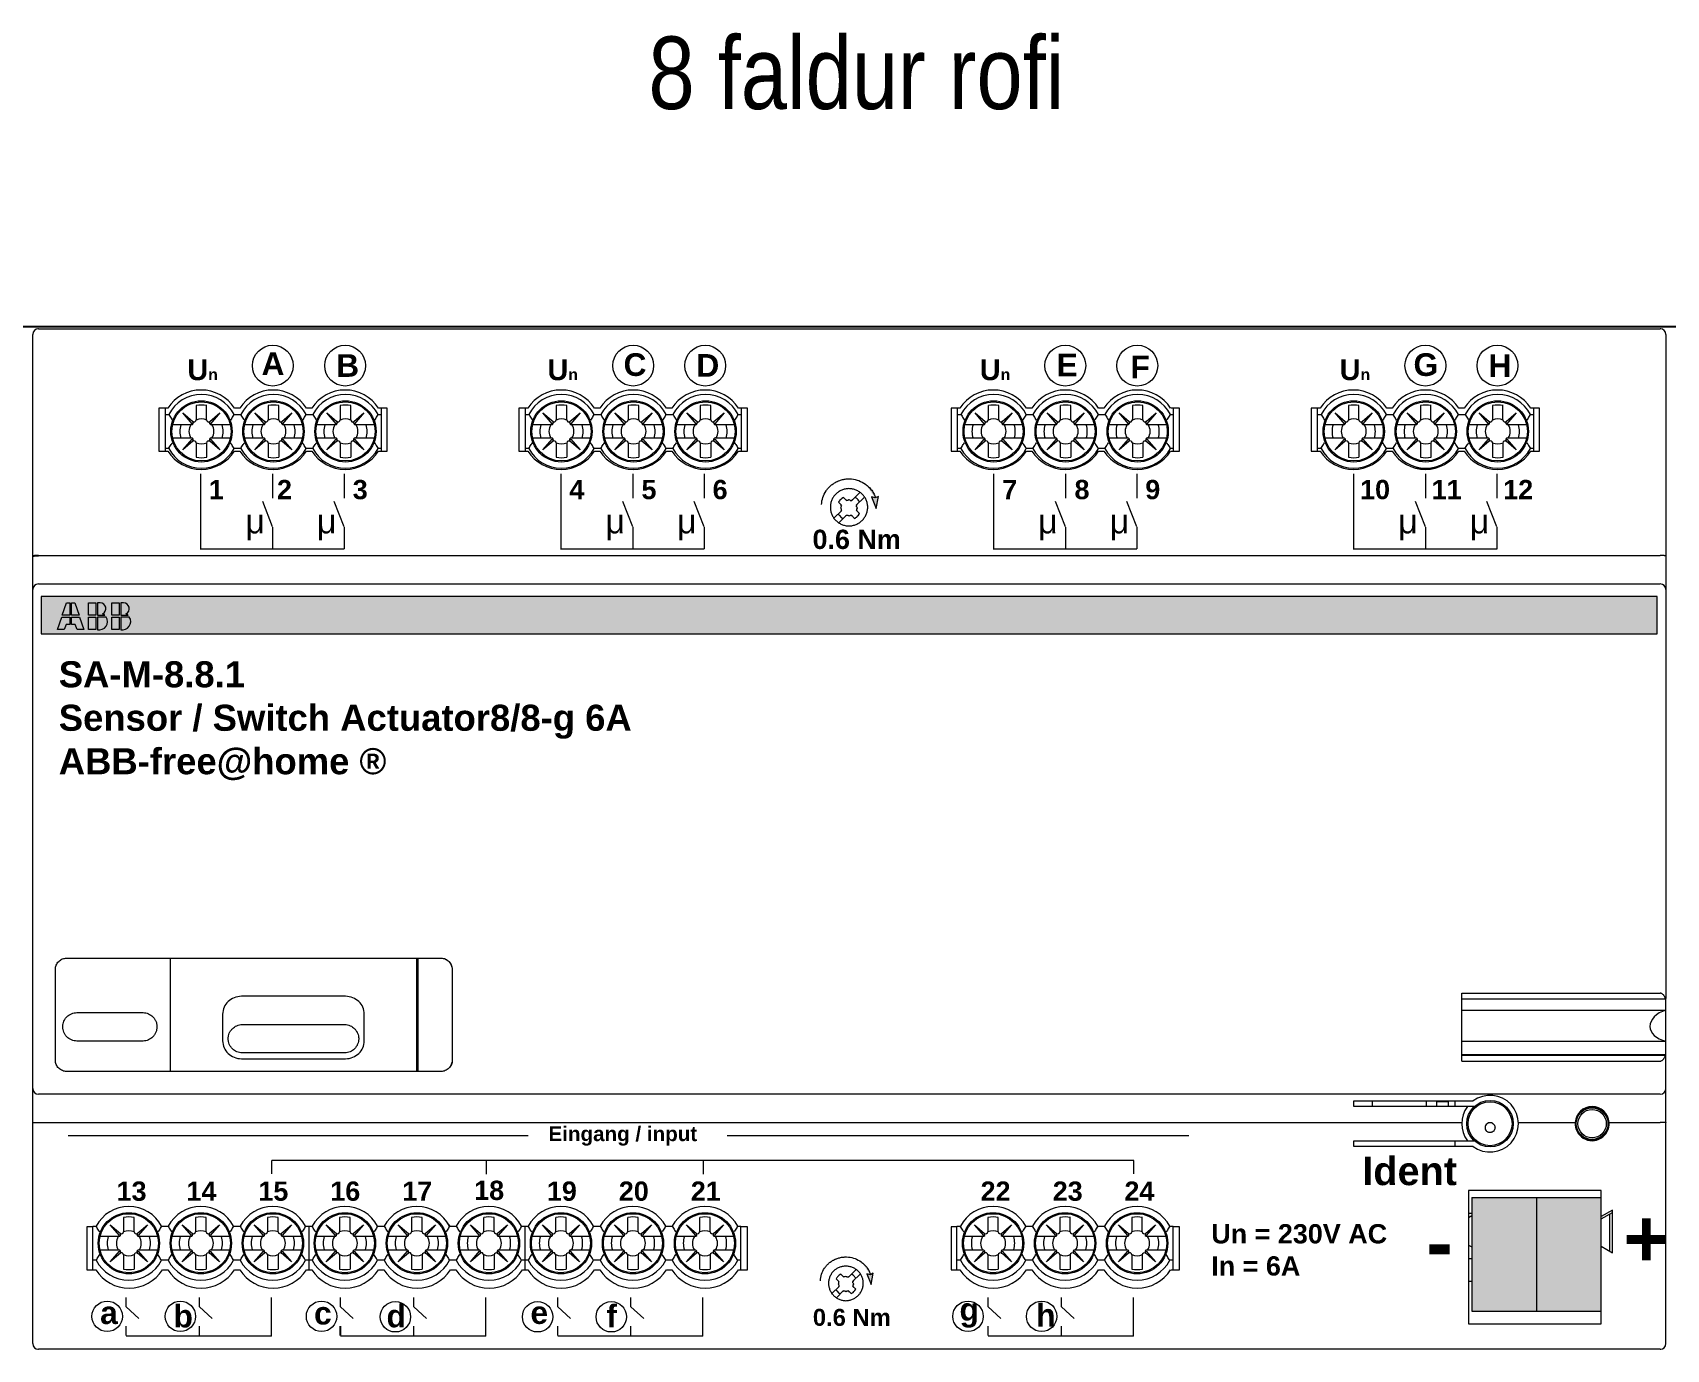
# Model space of a CAD drawing. Header units: millimetres. Extents: x -242231 to 419123, y -2399 to 525285.
# Drawn here: x -22849 to -19625, y 99491 to 102090 of the extents above; entities that cross this region are included whole.
import ezdxf

# ---------------------------------------------------------------- set-up
doc = ezdxf.new("R2010")
doc.units = ezdxf.units.MM
doc.layers.add('F-Einlinumynd', color=254, linetype='Continuous')
doc.layers.add('R-lagnir', color=7, linetype='Continuous', lineweight=25)
doc.styles.add('Greinamerkingar', font='ARIALN.TTF')
doc.styles.get("Standard").update_dxf_attribs({"font": 'arial.ttf'})

msp = doc.modelspace()

# ---------------------------------------------------------------- texts
at = {"layer": 'F-Einlinumynd', "style": 'Greinamerkingar'}
msp.add_text('8 faldur rofi', height=143.19928, dxfattribs=at).set_placement((-21634.05, 101938.902))

# ---------------------------------------------------------------- blocks, each defined once
blk = doc.blocks.new('ABB f@h SA-M-8.8.1 Rofaliði 6A + 8 binary')
at = {"lineweight": 0}
h = blk.add_hatch(color=256, dxfattribs=at)
h.dxf.hatch_style = 1
h.paths.add_polyline_path([(74.29, 47.58), (73.96, 47.67), (74.36, 46.65), (74.58, 47.72)])
edge = h.paths.add_edge_path()
edge.add_spline(control_points=[(73.42, 48.8), (73.52, 48.73), (73.72, 48.56), (73.98, 48.26), (74.2, 47.94), (74.28, 47.7), (74.29, 47.58)], knot_values=[0, 0, 0, 0, 0.243262, 0.510777, 0.770948, 1, 1, 1, 1], degree=3, periodic=0)
h = blk.add_hatch(color=1)
h.dxf.hatch_style = 1
h.paths.add_polyline_path([(143.25, 35.6), (143.25, 38.9), (0.75, 38.9), (0.75, 35.6)])
h = blk.add_hatch(color=256)
h.dxf.hatch_style = 1
h.paths.add_polyline_path([(2.6, 37.23), (3.27, 37.23), (3.27, 38.33), (2.98, 38.33)])
h.paths.add_polyline_path([(3.43, 37.23), (4.1, 37.23), (3.72, 38.33), (3.43, 38.33)])
h.paths.add_polyline_path([(3.43, 37.07), (3.43, 36.43), (3.76, 36.43), (3.93, 35.98), (4.52, 35.98), (4.14, 37.07)])
h.paths.add_polyline_path([(3.27, 37.07), (2.56, 37.07), (2.19, 35.98), (2.77, 35.98), (2.94, 36.43), (3.27, 36.43)])
h = blk.add_hatch(color=256)
h.dxf.hatch_style = 1
h.paths.add_polyline_path([(5.56, 37.23), (5.56, 38.33), (4.92, 38.33), (4.92, 37.23)])
h.paths.add_polyline_path([(5.72, 37.23), (6.37, 37.23, 0.073983), (6.17, 37.36, 0.788319), (5.94, 38.33), (5.72, 38.34)])
h.paths.add_polyline_path([(5.72, 35.96, 0.670092), (6.47, 37.07), (5.72, 37.07)])
h.paths.add_polyline_path([(5.57, 37.07), (4.93, 37.07), (4.93, 35.97), (5.57, 35.97)])
h = blk.add_hatch(color=256)
h.dxf.hatch_style = 1
h.paths.add_polyline_path([(6.98, 37.23), (7.62, 37.23), (7.62, 38.33), (6.98, 38.33)])
h.paths.add_polyline_path([(7.78, 37.23), (8.43, 37.23, 0.073983), (8.23, 37.36, 0.788319), (8, 38.33), (7.78, 38.34)])
h.paths.add_polyline_path([(7.78, 35.96, 0.670092), (8.52, 37.07), (7.78, 37.07)])
h.paths.add_polyline_path([(7.62, 37.07), (6.98, 37.07), (6.98, 35.97), (7.62, 35.97)])
at = {"true_color": 0x000000}
h = blk.add_hatch(color=18, dxfattribs=at)
h.dxf.hatch_style = 1
h.paths.add_polyline_path([(132.6, -14.12), (126.9, -14.12), (126.9, -24.12), (132.6, -24.12)])
h = blk.add_hatch(color=1)
h.dxf.hatch_style = 1
h.paths.add_polyline_path([(138.3, -14.12), (132.6, -14.12), (132.6, -24.12), (138.3, -24.12)])
at = {"lineweight": 0}
h = blk.add_hatch(color=256, dxfattribs=at)
h.dxf.hatch_style = 1
h.paths.add_polyline_path([(74.12, -20.79), (73.86, -20.92), (73.55, -20.84), (73.92, -21.78)])
edge = h.paths.add_edge_path()
edge.add_spline(control_points=[(73.05, -19.78), (73.14, -19.85), (73.33, -20.01), (73.57, -20.29), (73.77, -20.59), (73.85, -20.81), (73.86, -20.92)], knot_values=[0, 0, 0, 0, 0.243269, 0.51078, 0.770947, 1, 1, 1, 1], degree=3, periodic=0)
at = {"color": 7, "linetype": 'Continuous', "lineweight": 0}
for p, q in [((0, -27), (0, 62)), ((0.5, 62.5), (143.5, 62.5)), ((144, 62), (144, 3.44)), ((11.13, 55.5), (11.13, 51.7)), ((11.91, 55.5), (11.13, 55.5)), ((11.7, 51.7), (11.7, 55.5)), ((11.7, 54.95), (11.99, 54.95)), ((14.06, 54.13), (13.24, 55.09)), ((13.24, 55.09), (14.13, 54.31)), ((14.41, 55.72), (14.41, 54.47)), ((15.34, 54.47), (15.34, 55.72)), ((15.62, 54.32), (16.51, 55.09)), ((16.51, 55.09), (15.69, 54.13)), ((17.76, 54.95), (18.34, 54.95)), ((18.26, 55.5), (17.79, 55.5)), ((20.41, 54.13), (19.59, 55.09)), ((19.59, 55.09), (20.48, 54.31)), ((20.76, 55.72), (20.76, 54.47)), ((21.69, 54.47), (21.69, 55.72)), ((21.97, 54.32), (22.86, 55.09)), ((22.86, 55.09), (22.04, 54.13)), ((24.11, 54.95), (24.69, 54.95)), ((24.61, 55.5), (24.14, 55.5)), ((26.76, 54.13), (25.94, 55.09)), ((25.94, 55.09), (26.83, 54.31)), ((27.11, 55.72), (27.11, 54.47)), ((28.04, 54.47), (28.04, 55.72)), ((28.32, 54.32), (29.21, 55.09)), ((29.21, 55.09), (28.39, 54.13)), ((30.46, 54.95), (30.75, 54.95)), ((31.27, 55.5), (30.49, 55.5)), ((30.75, 51.7), (30.75, 55.5)), ((31.27, 51.7), (31.27, 55.5)), ((42.88, 55.5), (42.88, 51.7)), ((43.66, 55.5), (42.88, 55.5)), ((43.45, 51.7), (43.45, 55.5)), ((43.45, 54.95), (43.74, 54.95)), ((45.81, 54.13), (44.99, 55.09)), ((44.99, 55.09), (45.88, 54.31)), ((46.16, 55.72), (46.16, 54.47)), ((47.09, 54.47), (47.09, 55.72)), ((47.37, 54.32), (48.26, 55.09)), ((48.26, 55.09), (47.44, 54.13)), ((49.51, 54.95), (50.09, 54.95)), ((50.01, 55.5), (49.54, 55.5)), ((52.16, 54.13), (51.34, 55.09)), ((51.34, 55.09), (52.23, 54.31)), ((52.51, 55.72), (52.51, 54.47)), ((53.44, 54.47), (53.44, 55.72)), ((53.72, 54.32), (54.61, 55.09)), ((54.61, 55.09), (53.79, 54.13)), ((55.86, 54.95), (56.44, 54.95)), ((56.36, 55.5), (55.89, 55.5)), ((58.51, 54.13), (57.69, 55.09)), ((57.69, 55.09), (58.58, 54.31)), ((58.86, 55.72), (58.86, 54.47)), ((59.79, 54.47), (59.79, 55.72)), ((60.07, 54.32), (60.96, 55.09)), ((60.96, 55.09), (60.14, 54.13)), ((62.21, 54.95), (62.5, 54.95)), ((63.02, 55.5), (62.24, 55.5)), ((62.5, 51.7), (62.5, 55.5)), ((63.02, 51.7), (63.02, 55.5)), ((80.98, 55.5), (80.98, 51.7)), ((81.76, 55.5), (80.98, 55.5)), ((81.55, 51.7), (81.55, 55.5)), ((81.55, 54.95), (81.84, 54.95)), ((83.91, 54.13), (83.09, 55.09)), ((83.09, 55.09), (83.98, 54.31)), ((84.26, 55.72), (84.26, 54.47)), ((85.19, 54.47), (85.19, 55.72)), ((85.47, 54.32), (86.36, 55.09)), ((86.36, 55.09), (85.54, 54.13)), ((87.61, 54.95), (88.19, 54.95)), ((88.11, 55.5), (87.64, 55.5)), ((90.26, 54.13), (89.44, 55.09)), ((89.44, 55.09), (90.33, 54.31)), ((90.61, 55.72), (90.61, 54.47)), ((91.54, 54.47), (91.54, 55.72)), ((91.82, 54.32), (92.71, 55.09)), ((92.71, 55.09), (91.89, 54.13)), ((93.96, 54.95), (94.54, 54.95)), ((94.46, 55.5), (93.99, 55.5)), ((96.61, 54.13), (95.79, 55.09)), ((95.79, 55.09), (96.68, 54.31)), ((96.96, 55.72), (96.96, 54.47)), ((97.89, 54.47), (97.89, 55.72)), ((98.17, 54.32), (99.06, 55.09)), ((99.06, 55.09), (98.24, 54.13)), ((100.31, 54.95), (100.6, 54.95)), ((101.12, 55.5), (100.34, 55.5)), ((100.6, 51.7), (100.6, 55.5)), ((101.12, 51.7), (101.12, 55.5)), ((113.51, 55.5), (112.73, 55.5)), ((112.73, 55.5), (112.73, 51.7)), ((113.3, 51.7), (113.3, 55.5)), ((113.3, 54.95), (113.59, 54.95)), ((115.66, 54.13), (114.84, 55.09)), ((114.84, 55.09), (115.73, 54.31)), ((116.01, 55.72), (116.01, 54.47)), ((116.94, 54.47), (116.94, 55.72)), ((117.22, 54.32), (118.11, 55.09)), ((118.11, 55.09), (117.29, 54.13)), ((119.36, 54.95), (119.94, 54.95)), ((119.86, 55.5), (119.39, 55.5)), ((122.01, 54.13), (121.19, 55.09)), ((121.19, 55.09), (122.08, 54.31)), ((122.36, 55.72), (122.36, 54.47)), ((123.29, 54.47), (123.29, 55.72)), ((123.57, 54.32), (124.46, 55.09)), ((124.46, 55.09), (123.64, 54.13)), ((125.71, 54.95), (126.29, 54.95)), ((126.21, 55.5), (125.74, 55.5)), ((128.36, 54.13), (127.54, 55.09)), ((127.54, 55.09), (128.43, 54.31)), ((128.71, 55.72), (128.71, 54.47)), ((129.64, 54.47), (129.64, 55.72)), ((129.92, 54.32), (130.81, 55.09)), ((130.81, 55.09), (129.99, 54.13)), ((132.06, 54.95), (132.35, 54.95)), ((132.87, 55.5), (132.09, 55.5)), ((132.35, 51.7), (132.35, 55.5)), ((132.87, 51.7), (132.87, 55.5)), ((13.98, 54.04), (12.33, 54.04)), ((14.16, 54.23), (14.06, 54.13)), ((15.69, 54.13), (15.59, 54.23)), ((17.42, 54.04), (15.77, 54.04)), ((20.33, 54.04), (18.68, 54.04)), ((20.51, 54.23), (20.41, 54.13)), ((22.04, 54.13), (21.94, 54.23)), ((23.77, 54.04), (22.12, 54.04)), ((26.68, 54.04), (25.03, 54.04)), ((26.86, 54.23), (26.76, 54.13)), ((28.39, 54.13), (28.29, 54.23)), ((30.12, 54.04), (28.47, 54.04)), ((45.73, 54.04), (44.08, 54.04)), ((45.91, 54.23), (45.81, 54.13)), ((47.44, 54.13), (47.34, 54.23)), ((49.17, 54.04), (47.52, 54.04)), ((52.08, 54.04), (50.43, 54.04)), ((52.26, 54.23), (52.16, 54.13)), ((53.79, 54.13), (53.69, 54.23)), ((55.52, 54.04), (53.87, 54.04)), ((58.43, 54.04), (56.78, 54.04)), ((58.61, 54.23), (58.51, 54.13)), ((60.14, 54.13), (60.04, 54.23)), ((61.87, 54.04), (60.22, 54.04)), ((83.83, 54.04), (82.18, 54.04)), ((84.01, 54.23), (83.91, 54.13)), ((85.54, 54.13), (85.44, 54.23)), ((87.27, 54.04), (85.62, 54.04)), ((90.18, 54.04), (88.53, 54.04)), ((90.36, 54.23), (90.26, 54.13)), ((91.89, 54.13), (91.79, 54.23)), ((93.62, 54.04), (91.97, 54.04)), ((96.53, 54.04), (94.88, 54.04)), ((96.71, 54.23), (96.61, 54.13)), ((98.24, 54.13), (98.14, 54.23)), ((99.97, 54.04), (98.32, 54.04)), ((115.58, 54.04), (113.93, 54.04)), ((115.76, 54.23), (115.66, 54.13)), ((117.29, 54.13), (117.19, 54.23)), ((119.02, 54.04), (117.37, 54.04)), ((121.93, 54.04), (120.28, 54.04)), ((122.11, 54.23), (122.01, 54.13)), ((123.64, 54.13), (123.54, 54.23)), ((125.37, 54.04), (123.72, 54.04)), ((128.28, 54.04), (126.63, 54.04)), ((128.46, 54.23), (128.36, 54.13)), ((129.99, 54.13), (129.89, 54.23)), ((131.72, 54.04), (130.07, 54.04)), ((11.99, 51.95), (11.7, 51.95)), ((12.33, 52.87), (13.98, 52.87)), ((13.24, 51.81), (14.06, 52.77)), ((14.13, 52.59), (13.24, 51.81)), ((14.06, 52.77), (14.16, 52.67)), ((14.41, 52.43), (14.41, 51.18)), ((15.34, 52.42), (15.34, 51.18)), ((15.59, 52.66), (15.69, 52.77)), ((16.51, 51.81), (15.61, 52.6)), ((15.69, 52.77), (16.51, 51.81)), ((15.76, 52.87), (17.42, 52.87)), ((18.34, 51.95), (17.76, 51.95)), ((18.68, 52.87), (20.33, 52.87)), ((19.59, 51.81), (20.41, 52.77)), ((20.48, 52.59), (19.59, 51.81)), ((20.41, 52.77), (20.51, 52.67)), ((20.76, 52.43), (20.76, 51.18)), ((21.69, 52.42), (21.69, 51.18)), ((21.94, 52.66), (22.04, 52.77)), ((22.86, 51.81), (21.96, 52.6)), ((22.04, 52.77), (22.86, 51.81)), ((22.11, 52.87), (23.77, 52.87)), ((24.69, 51.95), (24.11, 51.95)), ((25.03, 52.87), (26.68, 52.87)), ((25.94, 51.81), (26.76, 52.77)), ((26.83, 52.59), (25.94, 51.81)), ((26.76, 52.77), (26.86, 52.67)), ((27.11, 52.43), (27.11, 51.18)), ((28.04, 52.42), (28.04, 51.18)), ((28.29, 52.66), (28.39, 52.77)), ((29.21, 51.81), (28.31, 52.6)), ((28.39, 52.77), (29.21, 51.81)), ((28.46, 52.87), (30.12, 52.87)), ((30.75, 51.95), (30.46, 51.95)), ((43.74, 51.95), (43.45, 51.95)), ((44.08, 52.87), (45.73, 52.87)), ((44.99, 51.81), (45.81, 52.77)), ((45.88, 52.59), (44.99, 51.81)), ((45.81, 52.77), (45.91, 52.67)), ((46.16, 52.43), (46.16, 51.18)), ((47.09, 52.42), (47.09, 51.18)), ((47.34, 52.66), (47.44, 52.77)), ((48.26, 51.81), (47.36, 52.6)), ((47.44, 52.77), (48.26, 51.81)), ((47.51, 52.87), (49.17, 52.87)), ((50.09, 51.95), (49.51, 51.95)), ((50.43, 52.87), (52.08, 52.87)), ((51.34, 51.81), (52.16, 52.77)), ((52.23, 52.59), (51.34, 51.81)), ((52.16, 52.77), (52.26, 52.67)), ((52.51, 52.43), (52.51, 51.18)), ((53.44, 52.42), (53.44, 51.18)), ((53.69, 52.66), (53.79, 52.77)), ((54.61, 51.81), (53.71, 52.6)), ((53.79, 52.77), (54.61, 51.81)), ((53.86, 52.87), (55.52, 52.87)), ((56.44, 51.95), (55.86, 51.95)), ((56.78, 52.87), (58.43, 52.87)), ((57.69, 51.81), (58.51, 52.77)), ((58.58, 52.59), (57.69, 51.81)), ((58.51, 52.77), (58.61, 52.67)), ((58.86, 52.43), (58.86, 51.18)), ((59.79, 52.42), (59.79, 51.18)), ((60.04, 52.66), (60.14, 52.77)), ((60.96, 51.81), (60.06, 52.6)), ((60.14, 52.77), (60.96, 51.81)), ((60.21, 52.87), (61.87, 52.87)), ((62.5, 51.95), (62.21, 51.95)), ((81.84, 51.95), (81.55, 51.95)), ((82.18, 52.87), (83.83, 52.87)), ((83.09, 51.81), (83.91, 52.77)), ((83.98, 52.59), (83.09, 51.81)), ((83.91, 52.77), (84.01, 52.67)), ((84.26, 52.43), (84.26, 51.18)), ((85.19, 52.42), (85.19, 51.18)), ((85.44, 52.66), (85.54, 52.77)), ((86.36, 51.81), (85.46, 52.6)), ((85.54, 52.77), (86.36, 51.81)), ((85.61, 52.87), (87.27, 52.87)), ((88.19, 51.95), (87.61, 51.95)), ((88.53, 52.87), (90.18, 52.87)), ((89.44, 51.81), (90.26, 52.77)), ((90.33, 52.59), (89.44, 51.81)), ((90.26, 52.77), (90.36, 52.67)), ((90.61, 52.43), (90.61, 51.18)), ((91.54, 52.42), (91.54, 51.18)), ((91.79, 52.66), (91.89, 52.77)), ((92.71, 51.81), (91.81, 52.6)), ((91.89, 52.77), (92.71, 51.81)), ((91.96, 52.87), (93.62, 52.87)), ((94.54, 51.95), (93.96, 51.95)), ((94.88, 52.87), (96.53, 52.87)), ((95.79, 51.81), (96.61, 52.77)), ((96.68, 52.59), (95.79, 51.81)), ((96.61, 52.77), (96.71, 52.67)), ((96.96, 52.43), (96.96, 51.18)), ((97.89, 52.42), (97.89, 51.18)), ((98.14, 52.66), (98.24, 52.77)), ((99.06, 51.81), (98.16, 52.6)), ((98.24, 52.77), (99.06, 51.81)), ((98.31, 52.87), (99.97, 52.87)), ((100.6, 51.95), (100.31, 51.95)), ((113.59, 51.95), (113.3, 51.95)), ((113.93, 52.87), (115.58, 52.87)), ((114.84, 51.81), (115.66, 52.77)), ((115.73, 52.59), (114.84, 51.81)), ((115.66, 52.77), (115.76, 52.67)), ((116.01, 52.43), (116.01, 51.18)), ((116.94, 52.42), (116.94, 51.18)), ((117.19, 52.66), (117.29, 52.77)), ((118.11, 51.81), (117.21, 52.6)), ((117.29, 52.77), (118.11, 51.81)), ((117.36, 52.87), (119.02, 52.87)), ((119.94, 51.95), (119.36, 51.95)), ((120.28, 52.87), (121.93, 52.87)), ((121.19, 51.81), (122.01, 52.77)), ((122.08, 52.59), (121.19, 51.81)), ((122.01, 52.77), (122.11, 52.67)), ((122.36, 52.43), (122.36, 51.18)), ((123.29, 52.42), (123.29, 51.18)), ((123.54, 52.66), (123.64, 52.77)), ((124.46, 51.81), (123.56, 52.6)), ((123.64, 52.77), (124.46, 51.81)), ((123.71, 52.87), (125.37, 52.87)), ((126.29, 51.95), (125.71, 51.95)), ((126.63, 52.87), (128.28, 52.87)), ((127.54, 51.81), (128.36, 52.77)), ((128.43, 52.59), (127.54, 51.81)), ((128.36, 52.77), (128.46, 52.67)), ((128.71, 52.43), (128.71, 51.18)), ((129.64, 52.42), (129.64, 51.18)), ((129.89, 52.66), (129.99, 52.77)), ((130.81, 51.81), (129.91, 52.6)), ((129.99, 52.77), (130.81, 51.81)), ((130.06, 52.87), (131.72, 52.87)), ((132.35, 51.95), (132.06, 51.95)), ((11.13, 51.7), (11.91, 51.7)), ((17.79, 51.7), (18.26, 51.7)), ((24.14, 51.7), (24.61, 51.7)), ((30.49, 51.7), (31.27, 51.7)), ((42.88, 51.7), (43.66, 51.7)), ((49.54, 51.7), (50.01, 51.7)), ((55.89, 51.7), (56.36, 51.7)), ((62.24, 51.7), (63.02, 51.7)), ((80.98, 51.7), (81.76, 51.7)), ((87.64, 51.7), (88.11, 51.7)), ((93.99, 51.7), (94.46, 51.7)), ((100.34, 51.7), (101.12, 51.7)), ((112.73, 51.7), (113.51, 51.7)), ((119.39, 51.7), (119.86, 51.7)), ((125.74, 51.7), (126.21, 51.7)), ((132.09, 51.7), (132.87, 51.7)), ((14.81, 49.71), (14.81, 43.08)), ((21.16, 49.71), (21.16, 47.56)), ((27.46, 49.71), (27.46, 47.56)), ((46.56, 49.71), (46.56, 43.08)), ((52.91, 49.71), (52.91, 47.56)), ((59.21, 49.71), (59.21, 47.56)), ((84.71, 49.71), (84.71, 43.08)), ((91.06, 49.71), (91.06, 47.56)), ((97.36, 49.71), (97.36, 47.56)), ((116.46, 49.71), (116.46, 43.08)), ((121.98, 50.2), (123.62, 50.2)), ((122.81, 49.71), (122.81, 47.56)), ((129.11, 49.71), (129.11, 47.56)), ((71.49, 47.63), (71.35, 47.53)), ((71.78, 47.34), (71.49, 47.63)), ((72.9, 48.03), (72.21, 47.34)), ((72.57, 47.6), (72.5, 47.63)), ((72.62, 47.55), (72.57, 47.6)), ((73.31, 47.63), (72.62, 46.93)), ((72.69, 47.51), (72.62, 47.55)), ((73.96, 47.67), (74.36, 46.65)), ((74.29, 47.58), (73.96, 47.67)), ((74.58, 47.72), (74.29, 47.58)), ((74.36, 46.65), (74.58, 47.72)), ((21.16, 45.04), (20.28, 47.28)), ((27.46, 45.04), (26.58, 47.28)), ((52.91, 45.04), (52.03, 47.28)), ((59.21, 45.04), (58.33, 47.28)), ((71.35, 46.48), (70.65, 45.81)), ((71.03, 46.17), (71.06, 46.12)), ((71.08, 47.27), (71.06, 47.2)), ((71.35, 46.91), (71.06, 47.2)), ((71.06, 46.12), (71.11, 46.05)), ((71.13, 47.31), (71.08, 47.27)), ((71.18, 47.39), (71.13, 47.31)), ((71.25, 47.43), (71.18, 47.39)), ((71.35, 47.53), (71.25, 47.43)), ((71.25, 46.69), (71.27, 46.72)), ((71.25, 46.69), (71.27, 46.67)), ((71.27, 46.41), (71.25, 46.38)), ((71.3, 46.93), (71.27, 46.98)), ((71.27, 46.72), (71.3, 46.76)), ((71.27, 46.67), (71.3, 46.62)), ((71.3, 46.45), (71.27, 46.41)), ((71.3, 46.88), (71.3, 46.93)), ((71.32, 46.84), (71.3, 46.88)), ((71.3, 46.79), (71.32, 46.84)), ((71.3, 46.76), (71.3, 46.79)), ((71.3, 46.62), (71.3, 46.45)), ((71.75, 47.39), (71.71, 47.41)), ((71.78, 47.36), (71.75, 47.39)), ((71.87, 47.36), (71.78, 47.36)), ((71.97, 47.41), (71.87, 47.36)), ((71.99, 47.43), (71.97, 47.41)), ((71.99, 47.43), (72.02, 47.41)), ((72.02, 47.41), (72.07, 47.39)), ((72.07, 47.39), (72.09, 47.36)), ((72.09, 47.36), (72.19, 47.36)), ((72.19, 47.36), (72.23, 47.39)), ((72.23, 47.39), (72.26, 47.41)), ((72.26, 47.41), (72.3, 47.43)), ((72.9, 46.21), (72.62, 46.5)), ((72.64, 46.91), (72.66, 46.96)), ((72.64, 46.81), (72.64, 46.91)), ((72.66, 46.79), (72.64, 46.81)), ((72.69, 46.69), (72.64, 46.6)), ((72.64, 46.6), (72.64, 46.5)), ((72.64, 46.5), (72.66, 46.48)), ((72.66, 46.96), (72.69, 46.98)), ((72.69, 46.74), (72.66, 46.79)), ((72.66, 46.48), (72.66, 46.43)), ((72.66, 46.43), (72.71, 46.41)), ((72.78, 47.41), (72.69, 47.51)), ((72.69, 46.98), (72.71, 47.03)), ((72.71, 46.72), (72.69, 46.74)), ((72.71, 46.72), (72.69, 46.69)), ((72.83, 47.34), (72.78, 47.41)), ((72.81, 46.07), (72.9, 46.21)), ((72.88, 47.29), (72.83, 47.34)), ((72.9, 47.22), (72.88, 47.29)), ((91.06, 45.04), (90.18, 47.28)), ((97.36, 45.04), (96.48, 47.28)), ((122.81, 45.04), (121.93, 47.28)), ((129.11, 45.04), (128.23, 47.28)), ((21.16, 45.01), (21.16, 43.08)), ((27.46, 45.01), (27.46, 43.08)), ((52.91, 45.01), (52.91, 43.08)), ((59.21, 45.01), (59.21, 43.08)), ((71.75, 46.07), (71.08, 45.4)), ((71.11, 46.05), (71.32, 45.83)), ((71.32, 45.83), (71.39, 45.81)), ((71.39, 45.81), (71.44, 45.76)), ((71.73, 46.02), (71.68, 46)), ((71.9, 46.02), (71.73, 46.02)), ((71.95, 46), (71.9, 46.02)), ((71.97, 45.97), (71.95, 46)), ((71.97, 45.97), (71.99, 46)), ((71.99, 46), (72.04, 46.02)), ((72.04, 46.02), (72.07, 46.02)), ((72.07, 46.02), (72.11, 46.05)), ((72.11, 46.05), (72.16, 46.05)), ((72.16, 46.05), (72.21, 46.02)), ((72.47, 45.78), (72.19, 46.07)), ((72.21, 46.02), (72.23, 46)), ((72.23, 46), (72.28, 45.97)), ((72.47, 45.78), (72.54, 45.83)), ((72.54, 45.83), (72.59, 45.86)), ((72.59, 45.86), (72.66, 45.9)), ((72.66, 45.9), (72.71, 45.97)), ((72.71, 45.97), (72.81, 46.07)), ((91.06, 45.01), (91.06, 43.08)), ((97.36, 45.01), (97.36, 43.08)), ((122.81, 45.01), (122.81, 43.08)), ((129.11, 45.01), (129.11, 43.08)), ((0.5, 42.5), (143.5, 42.5)), ((14.78, 43.08), (27.47, 43.08)), ((46.53, 43.08), (59.22, 43.08)), ((84.68, 43.08), (97.37, 43.08)), ((116.43, 43.08), (129.12, 43.08)), ((0.5, 40), (143.5, 40)), ((0.75, 38.9), (0.75, 35.6)), ((143.25, 38.9), (0.75, 38.9)), ((143.25, 35.6), (143.25, 38.9)), ((0.75, 35.6), (143.25, 35.6)), ((2, -2), (2, 6)), ((3, 7), (36.06, 7)), ((12.12, 7), (12.12, -3)), ((33.87, -3), (33.87, 7)), ((33.99, -3), (33.99, 7)), ((36.99, 6.07), (37, 2.1)), ((36.99, 6), (36.99, -2)), ((27.58, 3.63), (18.41, 3.63)), ((126, 3.9), (143.5, 3.9)), ((126, -2.08), (126, 3.9)), ((126, 3.42), (143.95, 3.42)), ((144, -1.52), (144, 3.44)), ((3.89, 2.19), (9.73, 2.19)), ((16.75, 2.06), (16.75, -0.3)), ((29.24, -0.3), (29.24, 2.06)), ((37, 2.1), (37, -2)), ((126, 2.42), (144, 2.42)), ((18.48, 1.14), (27.51, 1.14)), ((9.73, -0.31), (3.89, -0.31)), ((27.51, -1.36), (18.48, -1.36)), ((126, -0.33), (144, -0.33)), ((18.41, -1.87), (27.58, -1.87)), ((144, -1.52), (126, -1.52)), ((126, -1.56), (143.95, -1.56)), ((126, -2.08), (143.5, -2.08)), ((144, -27), (144, -1.52)), ((36, -3), (3, -3)), ((143.5, -5), (0.5, -5)), ((116.5, -5.6), (127, -5.6)), ((116.5, -6.1), (116.5, -5.6)), ((118.1, -5.6), (118.1, -6.1)), ((122.9, -6.1), (122.9, -5.6)), ((123.8, -5.65), (124.8, -5.65)), ((123.8, -6.1), (123.8, -5.65)), ((124.8, -5.65), (124.8, -6.1)), ((125.4, -5.6), (125.4, -6.1)), ((127.1, -6.1), (116.5, -6.1)), ((0.5, -7.5), (126, -7.5)), ((3.12, -8.64), (43.68, -8.64)), ((61.23, -8.64), (101.95, -8.64)), ((131, -7.5), (136, -7.5)), ((139, -7.5), (143.5, -7.5)), ((116.5, -9.1), (127.1, -9.1)), ((116.5, -9.6), (116.5, -9.1)), ((127, -9.6), (116.5, -9.6)), ((125.4, -9.1), (125.4, -9.6)), ((21.08, -12.01), (21.08, -10.85)), ((97.1, -10.85), (21.08, -10.85)), ((40.01, -12.06), (40.01, -10.9)), ((59.15, -12.06), (59.15, -10.9)), ((97.1, -12.01), (97.1, -10.85)), ((138.3, -13.5), (126.6, -13.5)), ((126.6, -13.5), (126.6, -25.25)), ((126.9, -14.12), (138.3, -14.12)), ((126.9, -14.12), (126.9, -24.12)), ((132.6, -14.12), (132.6, -24.12)), ((138.3, -25.25), (138.3, -13.5)), ((126.6, -15.5), (126.9, -15.5)), ((126.9, -15.73), (126.6, -15.9)), ((139.3, -15.22), (138.3, -15.8)), ((138.3, -16), (139.3, -15.42)), ((139.05, -18.83), (139.05, -15.57)), ((139.3, -18.98), (139.3, -15.22)), ((4.78, -16.7), (4.78, -20.5)), ((5.3, -16.7), (4.78, -16.7)), ((5.3, -20.5), (5.3, -16.65)), ((5.3, -16.65), (5.59, -16.65)), ((7.66, -17.47), (6.84, -16.51)), ((6.84, -16.51), (7.73, -17.29)), ((8.01, -15.88), (8.01, -17.13)), ((8.94, -17.13), (8.94, -15.88)), ((9.22, -17.28), (10.11, -16.51)), ((10.11, -16.51), (9.29, -17.47)), ((11.36, -16.65), (11.94, -16.65)), ((14.01, -17.47), (13.19, -16.51)), ((13.19, -16.51), (14.08, -17.29)), ((14.36, -15.88), (14.36, -17.13)), ((15.29, -17.13), (15.29, -15.88)), ((15.57, -17.28), (16.46, -16.51)), ((16.46, -16.51), (15.64, -17.47)), ((17.71, -16.65), (18.29, -16.65)), ((20.36, -17.47), (19.54, -16.51)), ((19.54, -16.51), (20.43, -17.29)), ((20.71, -15.88), (20.71, -17.13)), ((21.64, -17.13), (21.64, -15.88)), ((21.92, -17.28), (22.81, -16.51)), ((22.81, -16.51), (21.99, -17.47)), ((24.06, -16.65), (24.64, -16.65)), ((24.35, -16.65), (24.35, -20.5)), ((26.71, -17.47), (25.89, -16.51)), ((25.89, -16.51), (26.78, -17.29)), ((27.06, -15.88), (27.06, -17.13)), ((27.99, -17.13), (27.99, -15.88)), ((28.27, -17.28), (29.16, -16.51)), ((29.16, -16.51), (28.34, -17.47)), ((30.41, -16.65), (30.99, -16.65)), ((33.06, -17.47), (32.24, -16.51)), ((32.24, -16.51), (33.13, -17.29)), ((33.41, -15.88), (33.41, -17.13)), ((34.34, -17.13), (34.34, -15.88)), ((34.62, -17.28), (35.51, -16.51)), ((35.51, -16.51), (34.69, -17.47)), ((36.76, -16.65), (37.34, -16.65)), ((39.41, -17.47), (38.59, -16.51)), ((38.59, -16.51), (39.48, -17.29)), ((39.76, -15.88), (39.76, -17.13)), ((40.69, -17.13), (40.69, -15.88)), ((40.97, -17.28), (41.86, -16.51)), ((41.86, -16.51), (41.04, -17.47)), ((43.11, -16.65), (43.69, -16.65)), ((43.4, -16.65), (43.4, -20.5)), ((45.76, -17.47), (44.94, -16.51)), ((44.94, -16.51), (45.83, -17.29)), ((46.11, -15.88), (46.11, -17.13)), ((47.04, -17.13), (47.04, -15.88)), ((47.32, -17.28), (48.21, -16.51)), ((48.21, -16.51), (47.39, -17.47)), ((49.46, -16.65), (50.04, -16.65)), ((52.11, -17.47), (51.29, -16.51)), ((51.29, -16.51), (52.18, -17.29)), ((52.46, -15.88), (52.46, -17.13)), ((53.39, -17.13), (53.39, -15.88)), ((53.67, -17.28), (54.56, -16.51)), ((54.56, -16.51), (53.74, -17.47)), ((55.81, -16.65), (56.39, -16.65)), ((58.46, -17.47), (57.64, -16.51)), ((57.64, -16.51), (58.53, -17.29)), ((58.81, -15.88), (58.81, -17.13)), ((59.74, -17.13), (59.74, -15.88)), ((60.02, -17.28), (60.91, -16.51)), ((60.91, -16.51), (60.09, -17.47)), ((62.16, -16.65), (62.45, -16.65)), ((62.45, -20.5), (62.45, -16.65)), ((63.02, -16.7), (62.45, -16.7)), ((63.02, -20.5), (63.02, -16.7)), ((81.5, -16.7), (80.98, -16.7)), ((80.98, -16.7), (80.98, -20.5)), ((81.5, -16.65), (81.79, -16.65)), ((81.5, -20.5), (81.5, -16.65)), ((83.86, -17.47), (83.04, -16.51)), ((83.04, -16.51), (83.93, -17.29)), ((84.21, -15.88), (84.21, -17.13)), ((85.14, -17.13), (85.14, -15.88)), ((85.42, -17.28), (86.31, -16.51)), ((86.31, -16.51), (85.49, -17.47)), ((87.56, -16.65), (88.14, -16.65)), ((90.21, -17.47), (89.39, -16.51)), ((89.39, -16.51), (90.28, -17.29)), ((90.56, -15.88), (90.56, -17.13)), ((91.49, -17.13), (91.49, -15.88)), ((91.77, -17.28), (92.66, -16.51)), ((92.66, -16.51), (91.84, -17.47)), ((93.91, -16.65), (94.49, -16.65)), ((96.56, -17.47), (95.74, -16.51)), ((95.74, -16.51), (96.63, -17.29)), ((96.91, -15.88), (96.91, -17.13)), ((97.84, -17.13), (97.84, -15.88)), ((98.12, -17.28), (99.01, -16.51)), ((99.01, -16.51), (98.19, -17.47)), ((100.26, -16.65), (100.55, -16.65)), ((100.55, -20.5), (100.55, -16.65)), ((101.12, -16.7), (100.55, -16.7)), ((101.12, -20.5), (101.12, -16.7)), ((7.58, -17.56), (5.93, -17.56)), ((7.76, -17.37), (7.66, -17.47)), ((9.29, -17.47), (9.19, -17.37)), ((11.02, -17.56), (9.37, -17.56)), ((13.93, -17.56), (12.28, -17.56)), ((14.11, -17.37), (14.01, -17.47)), ((15.64, -17.47), (15.54, -17.37)), ((17.37, -17.56), (15.72, -17.56)), ((20.28, -17.56), (18.63, -17.56)), ((20.46, -17.37), (20.36, -17.47)), ((21.99, -17.47), (21.89, -17.37)), ((23.72, -17.56), (22.07, -17.56)), ((26.63, -17.56), (24.98, -17.56)), ((26.81, -17.37), (26.71, -17.47)), ((28.34, -17.47), (28.24, -17.37)), ((30.07, -17.56), (28.42, -17.56)), ((32.98, -17.56), (31.33, -17.56)), ((33.16, -17.37), (33.06, -17.47)), ((34.69, -17.47), (34.59, -17.37)), ((36.42, -17.56), (34.77, -17.56)), ((39.33, -17.56), (37.68, -17.56)), ((39.51, -17.37), (39.41, -17.47)), ((41.04, -17.47), (40.94, -17.37)), ((42.77, -17.56), (41.12, -17.56)), ((45.68, -17.56), (44.03, -17.56)), ((45.86, -17.37), (45.76, -17.47)), ((47.39, -17.47), (47.29, -17.37)), ((49.12, -17.56), (47.47, -17.56)), ((52.03, -17.56), (50.38, -17.56)), ((52.21, -17.37), (52.11, -17.47)), ((53.74, -17.47), (53.64, -17.37)), ((55.47, -17.56), (53.82, -17.56)), ((58.38, -17.56), (56.73, -17.56)), ((58.56, -17.37), (58.46, -17.47)), ((60.09, -17.47), (59.99, -17.37)), ((61.82, -17.56), (60.17, -17.56)), ((83.78, -17.56), (82.13, -17.56)), ((83.96, -17.37), (83.86, -17.47)), ((85.49, -17.47), (85.39, -17.37)), ((87.22, -17.56), (85.57, -17.56)), ((90.13, -17.56), (88.48, -17.56)), ((90.31, -17.37), (90.21, -17.47)), ((91.84, -17.47), (91.74, -17.37)), ((93.57, -17.56), (91.92, -17.56)), ((96.48, -17.56), (94.83, -17.56)), ((96.66, -17.37), (96.56, -17.47)), ((98.19, -17.47), (98.09, -17.37)), ((99.92, -17.56), (98.27, -17.56)), ((126.6, -18.3), (126.9, -18.47)), ((138.3, -18.4), (139.3, -18.98)), ((5.59, -19.65), (5.3, -19.65)), ((5.93, -18.73), (7.58, -18.73)), ((6.84, -19.79), (7.66, -18.83)), ((7.73, -19.01), (6.84, -19.79)), ((7.66, -18.83), (7.76, -18.93)), ((8.01, -19.17), (8.01, -20.42)), ((8.94, -19.18), (8.94, -20.42)), ((9.19, -18.94), (9.29, -18.83)), ((10.11, -19.79), (9.21, -19)), ((9.29, -18.83), (10.11, -19.79)), ((9.36, -18.73), (11.02, -18.73)), ((11.94, -19.65), (11.36, -19.65)), ((12.28, -18.73), (13.93, -18.73)), ((13.19, -19.79), (14.01, -18.83)), ((14.08, -19.01), (13.19, -19.79)), ((14.01, -18.83), (14.11, -18.93)), ((14.36, -19.17), (14.36, -20.42)), ((15.29, -19.18), (15.29, -20.42)), ((15.54, -18.94), (15.64, -18.83)), ((16.46, -19.79), (15.56, -19)), ((15.64, -18.83), (16.46, -19.79)), ((15.71, -18.73), (17.37, -18.73)), ((18.29, -19.65), (17.71, -19.65)), ((18.63, -18.73), (20.28, -18.73)), ((19.54, -19.79), (20.36, -18.83)), ((20.43, -19.01), (19.54, -19.79)), ((20.36, -18.83), (20.46, -18.93)), ((20.71, -19.17), (20.71, -20.42)), ((21.64, -19.18), (21.64, -20.42)), ((21.89, -18.94), (21.99, -18.83)), ((22.81, -19.79), (21.91, -19)), ((21.99, -18.83), (22.81, -19.79)), ((22.06, -18.73), (23.72, -18.73)), ((24.64, -19.65), (24.06, -19.65)), ((24.98, -18.73), (26.63, -18.73)), ((25.89, -19.79), (26.71, -18.83)), ((26.78, -19.01), (25.89, -19.79)), ((26.71, -18.83), (26.81, -18.93)), ((27.06, -19.17), (27.06, -20.42)), ((27.99, -19.18), (27.99, -20.42)), ((28.24, -18.94), (28.34, -18.83)), ((29.16, -19.79), (28.26, -19)), ((28.34, -18.83), (29.16, -19.79)), ((28.41, -18.73), (30.07, -18.73)), ((30.99, -19.65), (30.41, -19.65)), ((31.33, -18.73), (32.98, -18.73)), ((32.24, -19.79), (33.06, -18.83)), ((33.13, -19.01), (32.24, -19.79)), ((33.06, -18.83), (33.16, -18.93)), ((33.41, -19.17), (33.41, -20.42)), ((34.34, -19.18), (34.34, -20.42)), ((34.59, -18.94), (34.69, -18.83)), ((35.51, -19.79), (34.61, -19)), ((34.69, -18.83), (35.51, -19.79)), ((34.76, -18.73), (36.42, -18.73)), ((37.34, -19.65), (36.76, -19.65)), ((37.68, -18.73), (39.33, -18.73)), ((38.59, -19.79), (39.41, -18.83)), ((39.48, -19.01), (38.59, -19.79)), ((39.41, -18.83), (39.51, -18.93)), ((39.76, -19.17), (39.76, -20.42)), ((40.69, -19.18), (40.69, -20.42)), ((40.94, -18.94), (41.04, -18.83)), ((41.86, -19.79), (40.96, -19)), ((41.04, -18.83), (41.86, -19.79)), ((41.11, -18.73), (42.77, -18.73)), ((43.69, -19.65), (43.11, -19.65)), ((44.03, -18.73), (45.68, -18.73)), ((44.94, -19.79), (45.76, -18.83)), ((45.83, -19.01), (44.94, -19.79)), ((45.76, -18.83), (45.86, -18.93)), ((46.11, -19.17), (46.11, -20.42)), ((47.04, -19.18), (47.04, -20.42)), ((47.29, -18.94), (47.39, -18.83)), ((48.21, -19.79), (47.31, -19)), ((47.39, -18.83), (48.21, -19.79)), ((47.46, -18.73), (49.12, -18.73)), ((50.04, -19.65), (49.46, -19.65)), ((50.38, -18.73), (52.03, -18.73)), ((51.29, -19.79), (52.11, -18.83)), ((52.18, -19.01), (51.29, -19.79)), ((52.11, -18.83), (52.21, -18.93)), ((52.46, -19.17), (52.46, -20.42)), ((53.39, -19.18), (53.39, -20.42)), ((53.64, -18.94), (53.74, -18.83)), ((54.56, -19.79), (53.66, -19)), ((53.74, -18.83), (54.56, -19.79)), ((53.81, -18.73), (55.47, -18.73)), ((56.39, -19.65), (55.81, -19.65)), ((56.73, -18.73), (58.38, -18.73)), ((57.64, -19.79), (58.46, -18.83)), ((58.53, -19.01), (57.64, -19.79)), ((58.46, -18.83), (58.56, -18.93)), ((58.81, -19.17), (58.81, -20.42)), ((59.74, -19.18), (59.74, -20.42)), ((59.99, -18.94), (60.09, -18.83)), ((60.91, -19.79), (60.01, -19)), ((60.09, -18.83), (60.91, -19.79)), ((60.16, -18.73), (61.82, -18.73)), ((62.45, -19.65), (62.16, -19.65)), ((81.79, -19.65), (81.5, -19.65)), ((82.13, -18.73), (83.78, -18.73)), ((83.04, -19.79), (83.86, -18.83)), ((83.93, -19.01), (83.04, -19.79)), ((83.86, -18.83), (83.96, -18.93)), ((84.21, -19.17), (84.21, -20.42)), ((85.14, -19.18), (85.14, -20.42)), ((85.39, -18.94), (85.49, -18.83)), ((86.31, -19.79), (85.41, -19)), ((85.49, -18.83), (86.31, -19.79)), ((85.56, -18.73), (87.22, -18.73)), ((88.14, -19.65), (87.56, -19.65)), ((88.48, -18.73), (90.13, -18.73)), ((89.39, -19.79), (90.21, -18.83)), ((90.28, -19.01), (89.39, -19.79)), ((90.21, -18.83), (90.31, -18.93)), ((90.56, -19.17), (90.56, -20.42)), ((91.49, -19.18), (91.49, -20.42)), ((91.74, -18.94), (91.84, -18.83)), ((92.66, -19.79), (91.76, -19)), ((91.84, -18.83), (92.66, -19.79)), ((91.91, -18.73), (93.57, -18.73)), ((94.49, -19.65), (93.91, -19.65)), ((94.83, -18.73), (96.48, -18.73)), ((95.74, -19.79), (96.56, -18.83)), ((96.63, -19.01), (95.74, -19.79)), ((96.56, -18.83), (96.66, -18.93)), ((96.91, -19.17), (96.91, -20.42)), ((97.84, -19.18), (97.84, -20.42)), ((98.09, -18.94), (98.19, -18.83)), ((99.01, -19.79), (98.11, -19)), ((98.19, -18.83), (99.01, -19.79)), ((98.26, -18.73), (99.92, -18.73)), ((100.55, -19.65), (100.26, -19.65)), ((126.6, -19.5), (126.9, -19.5)), ((4.78, -20.5), (5.56, -20.5)), ((11.44, -20.5), (11.91, -20.5)), ((17.79, -20.5), (18.26, -20.5)), ((24.14, -20.5), (24.61, -20.5)), ((30.49, -20.5), (30.96, -20.5)), ((36.84, -20.5), (37.31, -20.5)), ((43.19, -20.5), (43.66, -20.5)), ((49.54, -20.5), (50.01, -20.5)), ((55.89, -20.5), (56.36, -20.5)), ((62.24, -20.5), (63.02, -20.5)), ((70.87, -21.21), (70.85, -21.28)), ((71.12, -21.54), (70.85, -21.28)), ((70.92, -21.17), (70.87, -21.21)), ((70.96, -21.1), (70.92, -21.17)), ((71.03, -21.05), (70.96, -21.1)), ((71.12, -20.97), (71.03, -21.05)), ((71.07, -21.52), (71.05, -21.48)), ((71.07, -21.57), (71.07, -21.52)), ((71.09, -21.61), (71.07, -21.57)), ((71.25, -20.88), (71.12, -20.97)), ((71.52, -21.14), (71.25, -20.88)), ((71.5, -21.1), (71.45, -21.08)), ((71.52, -21.12), (71.5, -21.1)), ((71.61, -21.12), (71.52, -21.12)), ((71.7, -21.08), (71.61, -21.12)), ((71.72, -21.05), (71.7, -21.08)), ((71.72, -21.05), (71.74, -21.08)), ((71.74, -21.08), (71.79, -21.1)), ((71.79, -21.1), (71.81, -21.12)), ((71.81, -21.12), (71.9, -21.12)), ((71.9, -21.12), (71.94, -21.1)), ((72.57, -20.5), (71.92, -21.14)), ((71.94, -21.1), (71.96, -21.08)), ((71.96, -21.08), (72.01, -21.05)), ((72.25, -20.9), (72.19, -20.88)), ((72.3, -20.94), (72.25, -20.9)), ((72.95, -20.88), (72.3, -21.52)), ((72.37, -20.99), (72.3, -20.94)), ((72.32, -21.54), (72.34, -21.5)), ((72.32, -21.63), (72.32, -21.54)), ((72.34, -21.5), (72.37, -21.48)), ((72.45, -21.08), (72.37, -20.99)), ((72.37, -21.48), (72.39, -21.43)), ((72.5, -21.14), (72.45, -21.08)), ((72.54, -21.19), (72.5, -21.14)), ((72.57, -21.26), (72.54, -21.19)), ((73.86, -20.92), (73.55, -20.84)), ((73.55, -20.84), (73.92, -21.78)), ((74.12, -20.79), (73.86, -20.92)), ((73.92, -21.78), (74.12, -20.79)), ((80.98, -20.5), (81.76, -20.5)), ((87.64, -20.5), (88.11, -20.5)), ((93.99, -20.5), (94.46, -20.5)), ((100.34, -20.5), (101.12, -20.5)), ((126.6, -21.5), (126.9, -21.5)), ((8.24, -23.76), (8.24, -22.94)), ((14.7, -23.76), (14.7, -22.94)), ((21.05, -26.33), (21.05, -22.94)), ((27.14, -23.76), (27.14, -22.94)), ((33.6, -23.76), (33.6, -22.94)), ((39.95, -26.33), (39.95, -22.94)), ((46.29, -23.76), (46.29, -22.94)), ((52.75, -23.76), (52.75, -22.94)), ((59.1, -26.33), (59.1, -22.94)), ((71.12, -21.95), (70.47, -22.57)), ((70.83, -22.23), (70.85, -22.28)), ((70.85, -22.28), (70.89, -22.35)), ((71.5, -22.32), (70.87, -22.95)), ((70.89, -22.35), (71.09, -22.55)), ((71.03, -21.74), (71.05, -21.72)), ((71.03, -21.74), (71.05, -21.77)), ((71.05, -22.01), (71.03, -22.03)), ((71.05, -21.72), (71.07, -21.68)), ((71.05, -21.77), (71.07, -21.81)), ((71.07, -21.97), (71.05, -22.01)), ((71.07, -21.66), (71.09, -21.61)), ((71.07, -21.68), (71.07, -21.66)), ((71.07, -21.81), (71.07, -21.97)), ((71.09, -22.55), (71.16, -22.57)), ((71.16, -22.57), (71.21, -22.61)), ((71.47, -22.37), (71.43, -22.39)), ((71.63, -22.37), (71.47, -22.37)), ((71.67, -22.39), (71.63, -22.37)), ((71.7, -22.41), (71.67, -22.39)), ((71.7, -22.41), (71.72, -22.39)), ((71.72, -22.39), (71.76, -22.37)), ((71.76, -22.37), (71.79, -22.37)), ((71.79, -22.37), (71.83, -22.35)), ((71.83, -22.35), (71.87, -22.35)), ((71.87, -22.35), (71.92, -22.37)), ((72.16, -22.59), (71.9, -22.32)), ((71.92, -22.37), (71.94, -22.39)), ((71.94, -22.39), (71.99, -22.41)), ((72.16, -22.59), (72.23, -22.55)), ((72.23, -22.55), (72.28, -22.52)), ((72.28, -22.52), (72.34, -22.48)), ((72.57, -22.19), (72.3, -21.92)), ((72.34, -21.66), (72.32, -21.63)), ((72.37, -21.74), (72.32, -21.83)), ((72.32, -21.83), (72.32, -21.92)), ((72.32, -21.92), (72.34, -21.95)), ((72.37, -21.7), (72.34, -21.66)), ((72.34, -21.95), (72.34, -21.99)), ((72.34, -21.99), (72.39, -22.01)), ((72.34, -22.48), (72.39, -22.41)), ((72.39, -21.72), (72.37, -21.7)), ((72.39, -21.72), (72.37, -21.74)), ((72.39, -22.41), (72.48, -22.32)), ((72.48, -22.32), (72.57, -22.19)), ((84.24, -23.76), (84.24, -22.94)), ((90.7, -23.76), (90.7, -22.94)), ((97.05, -26.33), (97.05, -22.94)), ((9.37, -24.77), (8.24, -23.76)), ((15.83, -24.77), (14.7, -23.76)), ((28.27, -24.77), (27.14, -23.76)), ((34.73, -24.77), (33.6, -23.76)), ((47.42, -24.77), (46.29, -23.76)), ((53.88, -24.77), (52.75, -23.76)), ((85.37, -24.77), (84.24, -23.76)), ((91.83, -24.77), (90.7, -23.76)), ((126.9, -24.12), (138.3, -24.12)), ((8.24, -26.28), (8.24, -25.46)), ((14.7, -26.28), (14.7, -25.46)), ((33.6, -26.28), (33.6, -25.46)), ((46.29, -26.28), (46.29, -25.46)), ((52.75, -26.28), (52.75, -25.46)), ((84.24, -26.28), (84.24, -25.46)), ((90.7, -26.28), (90.7, -25.46)), ((126.6, -25.25), (138.3, -25.25)), ((21.05, -26.33), (8.24, -26.33)), ((39.95, -26.33), (27.14, -26.33)), ((59.1, -26.33), (46.29, -26.33)), ((97.05, -26.33), (84.24, -26.33)), ((143.5, -27.5), (0.5, -27.5))]:
    blk.add_line(p, q, dxfattribs=at)
at = {"color": 7, "linetype": 'Continuous'}
blk.add_line((27.14, -26.28), (27.14, -25.46), dxfattribs=at)
at = {"lineweight": 0}
for points in [[(3.27, 38.33), (3.27, 37.23), (2.6, 37.23), (2.98, 38.33), (3.27, 38.33)], [(3.43, 38.33), (3.72, 38.33), (4.1, 37.23), (3.43, 37.23), (3.43, 38.33)], [(5.94, 38.33), (5.72, 38.34), (5.72, 37.23), (6.37, 37.23)], [(8, 38.33), (7.78, 38.34), (7.78, 37.23), (8.43, 37.23)], [(2.56, 37.07), (3.27, 37.07), (3.27, 36.43), (2.94, 36.43), (2.77, 35.98), (2.19, 35.98), (2.56, 37.07)], [(3.43, 37.07), (4.14, 37.07), (4.52, 35.98), (3.93, 35.98), (3.76, 36.43), (3.43, 36.43), (3.43, 37.07)], [(6.47, 37.07), (5.72, 37.07), (5.72, 35.96)], [(8.53, 37.07), (7.78, 37.07), (7.78, 35.96)]]:
    blk.add_lwpolyline(points, dxfattribs=at)
for points in [[(4.92, 38.33), (5.56, 38.33), (5.56, 37.23), (4.92, 37.23)], [(6.98, 38.33), (7.62, 38.33), (7.62, 37.23), (6.98, 37.23)], [(4.93, 37.07), (5.57, 37.07), (5.57, 35.97), (4.93, 35.97)], [(6.98, 37.07), (7.62, 37.07), (7.62, 35.97), (6.98, 35.97)]]:
    blk.add_lwpolyline(points, close=True, dxfattribs=at)
for centre, radius in [((21.17, 59.25), 1.8), ((27.55, 59.25), 1.8), ((52.95, 59.25), 1.8), ((59.3, 59.25), 1.8), ((91.05, 59.25), 1.8), ((97.4, 59.25), 1.8), ((122.8, 59.25), 1.8), ((129.15, 59.25), 1.8), ((14.88, 53.45), 2.7), ((14.88, 53.45), 2.61), ((21.23, 53.45), 2.7), ((21.23, 53.45), 2.61), ((27.58, 53.45), 2.7), ((27.58, 53.45), 2.61), ((46.62, 53.45), 2.7), ((46.62, 53.45), 2.61), ((52.98, 53.45), 2.7), ((52.98, 53.45), 2.61), ((59.33, 53.45), 2.7), ((59.33, 53.45), 2.61), ((84.73, 53.45), 2.7), ((84.73, 53.45), 2.61), ((91.08, 53.45), 2.7), ((91.08, 53.45), 2.61), ((97.43, 53.45), 2.7), ((97.43, 53.45), 2.61), ((116.48, 53.45), 2.7), ((116.48, 53.45), 2.61), ((122.83, 53.45), 2.7), ((122.83, 53.45), 2.61), ((129.18, 53.45), 2.7), ((129.18, 53.45), 2.61), ((8.48, -18.15), 2.7), ((8.48, -18.15), 2.61), ((14.83, -18.15), 2.7), ((14.83, -18.15), 2.61), ((21.18, -18.15), 2.7), ((21.18, -18.15), 2.61), ((27.53, -18.15), 2.7), ((27.53, -18.15), 2.61), ((33.88, -18.15), 2.7), ((33.88, -18.15), 2.61), ((40.23, -18.15), 2.7), ((40.23, -18.15), 2.61), ((46.58, -18.15), 2.7), ((46.58, -18.15), 2.61), ((52.93, -18.15), 2.7), ((52.93, -18.15), 2.61), ((59.28, -18.15), 2.7), ((59.28, -18.15), 2.61), ((84.68, -18.15), 2.7), ((84.68, -18.15), 2.61), ((91.03, -18.15), 2.7), ((91.03, -18.15), 2.61), ((97.38, -18.15), 2.7), ((97.38, -18.15), 2.61), ((6.57, -24.59), 1.34), ((13.02, -24.59), 1.34), ((25.47, -24.59), 1.34), ((31.98, -24.63), 1.34), ((44.52, -24.63), 1.34), ((51.02, -24.63), 1.34), ((82.47, -24.59), 1.34), ((88.96, -24.59), 1.34)]:
    blk.add_circle(centre, radius, dxfattribs=at)
at = {"color": 7, "linetype": 'Continuous', "lineweight": 0}
for centre, radius in [((128.5, -7.6), 2.05), ((128.5, -7.6), 1.94), ((137.5, -7.6), 1.45), ((137.5, -7.6), 1.4), ((137.5, -7.6), 1.25)]:
    blk.add_circle(centre, radius, dxfattribs=at)
for centre, radius, start, end in [((0.5, 62), 0.5, 90, 180), ((0.5, 62), 0.5, 173.3255, 180), ((0.5, 62), 0.5, 90, 96.6745), ((143.5, 62), 0.5, 83.3255, 90), ((143.5, 62), 0.5, 0, 90), ((143.5, 62), 0.5, 0, 6.6745), ((14.85, 53.6), 3.5, 32.8783, 147.1217), ((14.88, 53.45), 3.25, 27.4864, 152.5136), ((21.2, 53.6), 3.5, 32.8783, 147.1217), ((21.23, 53.45), 3.25, 27.4864, 152.5136), ((27.55, 53.6), 3.5, 32.8783, 147.1217), ((27.58, 53.45), 3.25, 27.4864, 152.5136), ((46.6, 53.6), 3.5, 32.8783, 147.1217), ((46.62, 53.45), 3.25, 27.4864, 152.5136), ((52.95, 53.6), 3.5, 32.8783, 147.1217), ((52.98, 53.45), 3.25, 27.4864, 152.5136), ((59.3, 53.6), 3.5, 32.8783, 147.1217), ((59.33, 53.45), 3.25, 27.4864, 152.5136), ((84.7, 53.6), 3.5, 32.8783, 147.1217), ((84.73, 53.45), 3.25, 27.4864, 152.5136), ((91.05, 53.6), 3.5, 32.8783, 147.1217), ((91.08, 53.45), 3.25, 27.4864, 152.5136), ((97.4, 53.6), 3.5, 32.8783, 147.1217), ((97.43, 53.45), 3.25, 27.4864, 152.5136), ((116.45, 53.6), 3.5, 32.8783, 147.1217), ((116.48, 53.45), 3.25, 27.4864, 152.5136), ((122.8, 53.6), 3.5, 32.8783, 147.1217), ((122.83, 53.45), 3.25, 27.4864, 152.5136), ((129.15, 53.6), 3.5, 32.8783, 147.1217), ((129.18, 53.45), 3.25, 27.4864, 152.5136), ((14.88, 53.45), 2.32, 78.463, 101.537), ((21.23, 53.45), 2.32, 78.463, 101.537), ((27.58, 53.45), 2.32, 78.463, 101.537), ((46.62, 53.45), 2.32, 78.463, 101.537), ((52.98, 53.45), 2.32, 78.463, 101.537), ((59.33, 53.45), 2.32, 78.463, 101.537), ((84.73, 53.45), 2.32, 78.463, 101.537), ((91.08, 53.45), 2.32, 78.463, 101.537), ((97.43, 53.45), 2.32, 78.463, 101.537), ((116.48, 53.45), 2.32, 78.463, 101.537), ((122.83, 53.45), 2.32, 78.463, 101.537), ((129.18, 53.45), 2.32, 78.463, 101.537), ((14.88, 53.45), 1.91, 162.1391, 197.8609), ((14.88, 53.45), 1.1, 147.8061, 212.1939), ((13.98, 54.22), 0.18, 270, 45.573), ((14.23, 54.47), 0.18, 225.573, 0), ((14.88, 53.45), 1.1, 65.0308, 114.9692), ((15.52, 54.47), 0.18, 180, 314.5613), ((15.77, 54.22), 0.18, 134.5613, 270), ((14.88, 53.45), 1.1, 0, 32.1939), ((14.88, 53.45), 1.1, 327.8061, 0), ((14.88, 53.45), 1.91, 342.1391, 17.8609), ((21.23, 53.45), 1.91, 162.1391, 197.8609), ((21.23, 53.45), 1.1, 147.8061, 212.1939), ((20.33, 54.22), 0.18, 270, 45.573), ((20.58, 54.47), 0.18, 225.573, 0), ((21.23, 53.45), 1.1, 65.0308, 114.9692), ((21.87, 54.47), 0.18, 180, 314.5613), ((22.12, 54.22), 0.18, 134.5613, 270), ((21.23, 53.45), 1.1, 0, 32.1939), ((21.23, 53.45), 1.1, 327.8061, 0), ((21.23, 53.45), 1.91, 342.1391, 17.8609), ((27.58, 53.45), 1.91, 162.1391, 197.8609), ((27.58, 53.45), 1.1, 147.8061, 212.1939), ((26.68, 54.22), 0.18, 270, 45.573), ((26.93, 54.47), 0.18, 225.573, 0), ((27.58, 53.45), 1.1, 65.0308, 114.9692), ((28.22, 54.47), 0.18, 180, 314.5613), ((28.47, 54.22), 0.18, 134.5613, 270), ((27.58, 53.45), 1.1, 0, 32.1939), ((27.58, 53.45), 1.1, 327.8061, 0), ((27.58, 53.45), 1.91, 342.1391, 17.8609), ((46.62, 53.45), 1.91, 162.1391, 197.8609), ((46.62, 53.45), 1.1, 147.8061, 212.1939), ((45.73, 54.22), 0.18, 270, 45.573), ((45.98, 54.47), 0.18, 225.573, 0), ((46.62, 53.45), 1.1, 65.0308, 114.9692), ((47.27, 54.47), 0.18, 180, 314.5613), ((47.52, 54.22), 0.18, 134.5613, 270), ((46.62, 53.45), 1.1, 0, 32.1939), ((46.62, 53.45), 1.1, 327.8061, 0), ((46.62, 53.45), 1.91, 342.1391, 17.8609), ((52.98, 53.45), 1.91, 162.1391, 197.8609), ((52.98, 53.45), 1.1, 147.8061, 212.1939), ((52.08, 54.22), 0.18, 270, 45.573), ((52.33, 54.47), 0.18, 225.573, 0), ((52.98, 53.45), 1.1, 65.0308, 114.9692), ((53.62, 54.47), 0.18, 180, 314.5613), ((53.87, 54.22), 0.18, 134.5613, 270), ((52.98, 53.45), 1.1, 0, 32.1939), ((52.98, 53.45), 1.1, 327.8061, 0), ((52.98, 53.45), 1.91, 342.1391, 17.8609), ((59.33, 53.45), 1.91, 162.1391, 197.8609), ((59.33, 53.45), 1.1, 147.8061, 212.1939), ((58.43, 54.22), 0.18, 270, 45.573), ((58.68, 54.47), 0.18, 225.573, 0), ((59.33, 53.45), 1.1, 65.0308, 114.9692), ((59.97, 54.47), 0.18, 180, 314.5613), ((60.22, 54.22), 0.18, 134.5613, 270), ((59.33, 53.45), 1.1, 0, 32.1939), ((59.33, 53.45), 1.1, 327.8061, 0), ((59.33, 53.45), 1.91, 342.1391, 17.8609), ((84.73, 53.45), 1.91, 162.1391, 197.8609), ((84.73, 53.45), 1.1, 147.8061, 212.1939), ((83.83, 54.22), 0.18, 270, 45.573), ((84.08, 54.47), 0.18, 225.573, 0), ((84.73, 53.45), 1.1, 65.0308, 114.9692), ((85.37, 54.47), 0.18, 180, 314.5613), ((85.62, 54.22), 0.18, 134.5613, 270), ((84.73, 53.45), 1.1, 0, 32.1939), ((84.73, 53.45), 1.1, 327.8061, 0), ((84.73, 53.45), 1.91, 342.1391, 17.8609), ((91.08, 53.45), 1.91, 162.1391, 197.8609), ((91.08, 53.45), 1.1, 147.8061, 212.1939), ((90.18, 54.22), 0.18, 270, 45.573), ((90.43, 54.47), 0.18, 225.573, 0), ((91.08, 53.45), 1.1, 65.0308, 114.9692), ((91.72, 54.47), 0.18, 180, 314.5613), ((91.97, 54.22), 0.18, 134.5613, 270), ((91.08, 53.45), 1.1, 0, 32.1939), ((91.08, 53.45), 1.1, 327.8061, 0), ((91.08, 53.45), 1.91, 342.1391, 17.8609), ((97.43, 53.45), 1.91, 162.1391, 197.8609), ((97.43, 53.45), 1.1, 147.8061, 212.1939), ((96.53, 54.22), 0.18, 270, 45.573), ((96.78, 54.47), 0.18, 225.573, 0), ((97.43, 53.45), 1.1, 65.0308, 114.9692), ((98.07, 54.47), 0.18, 180, 314.5613), ((98.32, 54.22), 0.18, 134.5613, 270), ((97.43, 53.45), 1.1, 0, 32.1939), ((97.43, 53.45), 1.1, 327.8061, 0), ((97.43, 53.45), 1.91, 342.1391, 17.8609), ((116.48, 53.45), 1.91, 162.1391, 197.8609), ((116.48, 53.45), 1.1, 147.8061, 212.1939), ((115.58, 54.22), 0.18, 270, 45.573), ((115.83, 54.47), 0.18, 225.573, 0), ((116.48, 53.45), 1.1, 65.0308, 114.9692), ((117.12, 54.47), 0.18, 180, 314.5613), ((117.37, 54.22), 0.18, 134.5613, 270), ((116.48, 53.45), 1.1, 0, 32.1939), ((116.48, 53.45), 1.1, 327.8061, 0), ((116.48, 53.45), 1.91, 342.1391, 17.8609), ((122.83, 53.45), 1.91, 162.1391, 197.8609), ((122.83, 53.45), 1.1, 147.8061, 212.1939), ((121.93, 54.22), 0.18, 270, 45.573), ((122.18, 54.47), 0.18, 225.573, 0), ((122.83, 53.45), 1.1, 65.0308, 114.9692), ((123.47, 54.47), 0.18, 180, 314.5613), ((123.72, 54.22), 0.18, 134.5613, 270), ((122.83, 53.45), 1.1, 0, 32.1939), ((122.83, 53.45), 1.1, 327.8061, 0), ((122.83, 53.45), 1.91, 342.1391, 17.8609), ((129.18, 53.45), 1.91, 162.1391, 197.8609), ((129.18, 53.45), 1.1, 147.8061, 212.1939), ((128.28, 54.22), 0.18, 270, 45.573), ((128.53, 54.47), 0.18, 225.573, 0), ((129.18, 53.45), 1.1, 65.0308, 114.9692), ((129.82, 54.47), 0.18, 180, 314.5613), ((130.07, 54.22), 0.18, 134.5613, 270), ((129.18, 53.45), 1.1, 0, 32.1939), ((129.18, 53.45), 1.1, 327.8061, 0), ((129.18, 53.45), 1.91, 342.1391, 17.8609), ((14.88, 53.45), 3.25, 207.4864, 332.5136), ((13.98, 52.69), 0.18, 314.427, 90), ((14.23, 52.43), 0.18, 0, 134.427), ((14.88, 53.45), 1.1, 245.0308, 294.9692), ((15.52, 52.42), 0.18, 46.9179, 180), ((15.76, 52.69), 0.18, 90, 226.9179), ((21.23, 53.45), 3.25, 207.4864, 332.5136), ((20.33, 52.69), 0.18, 314.427, 90), ((20.58, 52.43), 0.18, 0, 134.427), ((21.23, 53.45), 1.1, 245.0308, 294.9692), ((21.87, 52.42), 0.18, 46.9179, 180), ((22.11, 52.69), 0.18, 90, 226.9179), ((27.58, 53.45), 3.25, 207.4864, 332.5136), ((26.68, 52.69), 0.18, 314.427, 90), ((26.93, 52.43), 0.18, 0, 134.427), ((27.58, 53.45), 1.1, 245.0308, 294.9692), ((28.22, 52.42), 0.18, 46.9179, 180), ((28.46, 52.69), 0.18, 90, 226.9179), ((46.62, 53.45), 3.25, 207.4864, 332.5136), ((45.73, 52.69), 0.18, 314.427, 90), ((45.98, 52.43), 0.18, 0, 134.427), ((46.62, 53.45), 1.1, 245.0308, 294.9692), ((47.27, 52.42), 0.18, 46.9179, 180), ((47.51, 52.69), 0.18, 90, 226.9179), ((52.98, 53.45), 3.25, 207.4864, 332.5136), ((52.08, 52.69), 0.18, 314.427, 90), ((52.33, 52.43), 0.18, 0, 134.427), ((52.98, 53.45), 1.1, 245.0308, 294.9692), ((53.62, 52.42), 0.18, 46.9179, 180), ((53.86, 52.69), 0.18, 90, 226.9179), ((59.33, 53.45), 3.25, 207.4864, 332.5136), ((58.43, 52.69), 0.18, 314.427, 90), ((58.68, 52.43), 0.18, 0, 134.427), ((59.33, 53.45), 1.1, 245.0308, 294.9692), ((59.97, 52.42), 0.18, 46.9179, 180), ((60.21, 52.69), 0.18, 90, 226.9179), ((84.73, 53.45), 3.25, 207.4864, 332.5136), ((83.83, 52.69), 0.18, 314.427, 90), ((84.08, 52.43), 0.18, 0, 134.427), ((84.73, 53.45), 1.1, 245.0308, 294.9692), ((85.37, 52.42), 0.18, 46.9179, 180), ((85.61, 52.69), 0.18, 90, 226.9179), ((91.08, 53.45), 3.25, 207.4864, 332.5136), ((90.18, 52.69), 0.18, 314.427, 90), ((90.43, 52.43), 0.18, 0, 134.427), ((91.08, 53.45), 1.1, 245.0308, 294.9692), ((91.72, 52.42), 0.18, 46.9179, 180), ((91.96, 52.69), 0.18, 90, 226.9179), ((97.43, 53.45), 3.25, 207.4864, 332.5136), ((96.53, 52.69), 0.18, 314.427, 90), ((96.78, 52.43), 0.18, 0, 134.427), ((97.43, 53.45), 1.1, 245.0308, 294.9692), ((98.07, 52.42), 0.18, 46.9179, 180), ((98.31, 52.69), 0.18, 90, 226.9179), ((116.48, 53.45), 3.25, 207.4864, 332.5136), ((115.58, 52.69), 0.18, 314.427, 90), ((115.83, 52.43), 0.18, 0, 134.427), ((116.48, 53.45), 1.1, 245.0308, 294.9692), ((117.12, 52.42), 0.18, 46.9179, 180), ((117.36, 52.69), 0.18, 90, 226.9179), ((122.83, 53.45), 3.25, 207.4864, 332.5136), ((121.93, 52.69), 0.18, 314.427, 90), ((122.18, 52.43), 0.18, 0, 134.427), ((122.83, 53.45), 1.1, 245.0308, 294.9692), ((123.47, 52.42), 0.18, 46.9179, 180), ((123.71, 52.69), 0.18, 90, 226.9179), ((129.18, 53.45), 3.25, 207.4864, 332.5136), ((128.28, 52.69), 0.18, 314.427, 90), ((128.53, 52.43), 0.18, 0, 134.427), ((129.18, 53.45), 1.1, 245.0308, 294.9692), ((129.82, 52.42), 0.18, 46.9179, 180), ((130.06, 52.69), 0.18, 90, 226.9179), ((14.85, 53.6), 3.5, 212.8783, 327.1217), ((14.88, 53.45), 2.32, 258.463, 281.537), ((21.2, 53.6), 3.5, 212.8783, 327.1217), ((21.23, 53.45), 2.32, 258.463, 281.537), ((27.55, 53.6), 3.5, 212.8783, 327.1217), ((27.58, 53.45), 2.32, 258.463, 281.537), ((46.6, 53.6), 3.5, 212.8783, 327.1217), ((46.62, 53.45), 2.32, 258.463, 281.537), ((52.95, 53.6), 3.5, 212.8783, 327.1217), ((52.98, 53.45), 2.32, 258.463, 281.537), ((59.3, 53.6), 3.5, 212.8783, 327.1217), ((59.33, 53.45), 2.32, 258.463, 281.537), ((84.7, 53.6), 3.5, 212.8783, 327.1217), ((84.73, 53.45), 2.32, 258.463, 281.537), ((91.05, 53.6), 3.5, 212.8783, 327.1217), ((91.08, 53.45), 2.32, 258.463, 281.537), ((97.4, 53.6), 3.5, 212.8783, 327.1217), ((97.43, 53.45), 2.32, 258.463, 281.537), ((116.45, 53.6), 3.5, 212.8783, 327.1217), ((116.48, 53.45), 2.32, 258.463, 281.537), ((122.8, 53.6), 3.5, 212.8783, 327.1217), ((122.83, 53.45), 2.32, 258.463, 281.537), ((129.15, 53.6), 3.5, 212.8783, 327.1217), ((129.18, 53.45), 2.32, 258.463, 281.537), ((0.5, 39.5), 0.5, 90, 180), ((143.5, 39.5), 0.5, 0, 90), ((0.5, -4.5), 0.5, 180, 270), ((128.5, -7.6), 2.5, 233.1301, 126.8699), ((143.5, -4.5), 0.5, 270, 0), ((128.5, -7.6), 2.5, 143.1301, 216.8699), ((137.5, -7.6), 1.5, 3.8226, 176.1774), ((128.5, -7.95), 0.436, 127.0875, 231.7941), ((128.5, -7.95), 0.438, 52.8868, 127.1132), ((8.48, -18.15), 3.25, 27.4864, 152.5136), ((8.48, -18.15), 2.32, 78.463, 101.537), ((14.83, -18.15), 3.25, 27.4864, 152.5136), ((14.83, -18.15), 2.32, 78.463, 101.537), ((21.18, -18.15), 3.25, 27.4864, 152.5136), ((21.18, -18.15), 2.32, 78.463, 101.537), ((27.53, -18.15), 3.25, 27.4864, 152.5136), ((27.53, -18.15), 2.32, 78.463, 101.537), ((33.88, -18.15), 3.25, 27.4864, 152.5136), ((33.88, -18.15), 2.32, 78.463, 101.537), ((40.23, -18.15), 3.25, 27.4864, 152.5136), ((40.23, -18.15), 2.32, 78.463, 101.537), ((46.58, -18.15), 3.25, 27.4864, 152.5136), ((46.58, -18.15), 2.32, 78.463, 101.537), ((52.93, -18.15), 3.25, 27.4864, 152.5136), ((52.93, -18.15), 2.32, 78.463, 101.537), ((59.28, -18.15), 3.25, 27.4864, 152.5136), ((59.28, -18.15), 2.32, 78.463, 101.537), ((84.68, -18.15), 3.25, 27.4864, 152.5136), ((84.68, -18.15), 2.32, 78.463, 101.537), ((91.03, -18.15), 3.25, 27.4864, 152.5136), ((91.03, -18.15), 2.32, 78.463, 101.537), ((97.38, -18.15), 3.25, 27.4864, 152.5136), ((97.38, -18.15), 2.32, 78.463, 101.537), ((7.58, -17.38), 0.18, 270, 45.573), ((7.83, -17.13), 0.18, 225.573, 0), ((8.48, -18.15), 1.1, 65.0308, 114.9692), ((9.12, -17.13), 0.18, 180, 314.5613), ((9.37, -17.38), 0.18, 134.5613, 270), ((13.93, -17.38), 0.18, 270, 45.573), ((14.18, -17.13), 0.18, 225.573, 0), ((14.83, -18.15), 1.1, 65.0308, 114.9692), ((15.47, -17.13), 0.18, 180, 314.5613), ((15.72, -17.38), 0.18, 134.5613, 270), ((20.28, -17.38), 0.18, 270, 45.573), ((20.53, -17.13), 0.18, 225.573, 0), ((21.18, -18.15), 1.1, 65.0308, 114.9692), ((21.82, -17.13), 0.18, 180, 314.5613), ((22.07, -17.38), 0.18, 134.5613, 270), ((26.63, -17.38), 0.18, 270, 45.573), ((26.88, -17.13), 0.18, 225.573, 0), ((27.53, -18.15), 1.1, 65.0308, 114.9692), ((28.17, -17.13), 0.18, 180, 314.5613), ((28.42, -17.38), 0.18, 134.5613, 270), ((32.98, -17.38), 0.18, 270, 45.573), ((33.23, -17.13), 0.18, 225.573, 0), ((33.88, -18.15), 1.1, 65.0308, 114.9692), ((34.52, -17.13), 0.18, 180, 314.5613), ((34.77, -17.38), 0.18, 134.5613, 270), ((33.9, -18.6), 3.5, 33.878, 39.8487), ((39.33, -17.38), 0.18, 270, 45.573), ((39.58, -17.13), 0.18, 225.573, 0), ((40.23, -18.15), 1.1, 65.0308, 114.9692), ((40.87, -17.13), 0.18, 180, 314.5613), ((41.12, -17.38), 0.18, 134.5613, 270), ((45.68, -17.38), 0.18, 270, 45.573), ((45.93, -17.13), 0.18, 225.573, 0), ((46.58, -18.15), 1.1, 65.0308, 114.9692), ((47.22, -17.13), 0.18, 180, 314.5613), ((47.47, -17.38), 0.18, 134.5613, 270), ((52.03, -17.38), 0.18, 270, 45.573), ((52.28, -17.13), 0.18, 225.573, 0), ((52.93, -18.15), 1.1, 65.0308, 114.9692), ((53.57, -17.13), 0.18, 180, 314.5613), ((53.82, -17.38), 0.18, 134.5613, 270), ((58.38, -17.38), 0.18, 270, 45.573), ((58.63, -17.13), 0.18, 225.573, 0), ((59.28, -18.15), 1.1, 65.0308, 114.9692), ((59.92, -17.13), 0.18, 180, 314.5613), ((60.17, -17.38), 0.18, 134.5613, 270), ((83.78, -17.38), 0.18, 270, 45.573), ((84.03, -17.13), 0.18, 225.573, 0), ((84.68, -18.15), 1.1, 65.0308, 114.9692), ((85.32, -17.13), 0.18, 180, 314.5613), ((85.57, -17.38), 0.18, 134.5613, 270), ((90.13, -17.38), 0.18, 270, 45.573), ((90.38, -17.13), 0.18, 225.573, 0), ((91.03, -18.15), 1.1, 65.0308, 114.9692), ((91.67, -17.13), 0.18, 180, 314.5613), ((91.92, -17.38), 0.18, 134.5613, 270), ((96.48, -17.38), 0.18, 270, 45.573), ((96.73, -17.13), 0.18, 225.573, 0), ((97.38, -18.15), 1.1, 65.0308, 114.9692), ((98.02, -17.13), 0.18, 180, 314.5613), ((98.27, -17.38), 0.18, 134.5613, 270), ((8.48, -18.15), 1.91, 162.1391, 197.8609), ((8.48, -18.15), 1.1, 147.8061, 212.1939), ((8.48, -18.15), 1.1, 0, 32.1939), ((8.48, -18.15), 1.1, 327.8061, 0), ((8.48, -18.15), 1.91, 342.1391, 17.8609), ((14.83, -18.15), 1.91, 162.1391, 197.8609), ((14.83, -18.15), 1.1, 147.8061, 212.1939), ((14.83, -18.15), 1.1, 0, 32.1939), ((14.83, -18.15), 1.1, 327.8061, 0), ((14.83, -18.15), 1.91, 342.1391, 17.8609), ((21.18, -18.15), 1.91, 162.1391, 197.8609), ((21.18, -18.15), 1.1, 147.8061, 212.1939), ((21.18, -18.15), 1.1, 0, 32.1939), ((21.18, -18.15), 1.1, 327.8061, 0), ((21.18, -18.15), 1.91, 342.1391, 17.8609), ((27.53, -18.15), 1.91, 162.1391, 197.8609), ((27.53, -18.15), 1.1, 147.8061, 212.1939), ((27.53, -18.15), 1.1, 0, 32.1939), ((27.53, -18.15), 1.1, 327.8061, 0), ((27.53, -18.15), 1.91, 342.1391, 17.8609), ((33.88, -18.15), 1.91, 162.1391, 197.8609), ((33.88, -18.15), 1.1, 147.8061, 212.1939), ((33.88, -18.15), 1.1, 0, 32.1939), ((33.88, -18.15), 1.1, 327.8061, 0), ((33.88, -18.15), 1.91, 342.1391, 17.8609), ((40.23, -18.15), 1.91, 162.1391, 197.8609), ((40.23, -18.15), 1.1, 147.8061, 212.1939), ((40.23, -18.15), 1.1, 0, 32.1939), ((40.23, -18.15), 1.1, 327.8061, 0), ((40.23, -18.15), 1.91, 342.1391, 17.8609), ((46.58, -18.15), 1.91, 162.1391, 197.8609), ((46.58, -18.15), 1.1, 147.8061, 212.1939), ((46.58, -18.15), 1.1, 0, 32.1939), ((46.58, -18.15), 1.1, 327.8061, 0), ((46.58, -18.15), 1.91, 342.1391, 17.8609), ((52.93, -18.15), 1.91, 162.1391, 197.8609), ((52.93, -18.15), 1.1, 147.8061, 212.1939), ((52.93, -18.15), 1.1, 0, 32.1939), ((52.93, -18.15), 1.1, 327.8061, 0), ((52.93, -18.15), 1.91, 342.1391, 17.8609), ((59.28, -18.15), 1.91, 162.1391, 197.8609), ((59.28, -18.15), 1.1, 147.8061, 212.1939), ((59.28, -18.15), 1.1, 0, 32.1939), ((59.28, -18.15), 1.1, 327.8061, 0), ((59.28, -18.15), 1.91, 342.1391, 17.8609), ((84.68, -18.15), 1.91, 162.1391, 197.8609), ((84.68, -18.15), 1.1, 147.8061, 212.1939), ((84.68, -18.15), 1.1, 0, 32.1939), ((84.68, -18.15), 1.1, 327.8061, 0), ((84.68, -18.15), 1.91, 342.1391, 17.8609), ((91.03, -18.15), 1.91, 162.1391, 197.8609), ((91.03, -18.15), 1.1, 147.8061, 212.1939), ((91.03, -18.15), 1.1, 0, 32.1939), ((91.03, -18.15), 1.1, 327.8061, 0), ((91.03, -18.15), 1.91, 342.1391, 17.8609), ((97.38, -18.15), 1.91, 162.1391, 197.8609), ((97.38, -18.15), 1.1, 147.8061, 212.1939), ((97.38, -18.15), 1.1, 0, 32.1939), ((97.38, -18.15), 1.1, 327.8061, 0), ((97.38, -18.15), 1.91, 342.1391, 17.8609), ((8.48, -18.15), 3.25, 207.4864, 332.5136), ((7.58, -18.91), 0.18, 314.427, 90), ((7.83, -19.17), 0.18, 0, 134.427), ((8.48, -18.15), 1.1, 245.0308, 294.9692), ((9.12, -19.18), 0.18, 46.9179, 180), ((9.36, -18.91), 0.18, 90, 226.9179), ((14.83, -18.15), 3.25, 207.4864, 332.5136), ((13.93, -18.91), 0.18, 314.427, 90), ((14.18, -19.17), 0.18, 0, 134.427), ((14.83, -18.15), 1.1, 245.0308, 294.9692), ((15.47, -19.18), 0.18, 46.9179, 180), ((15.71, -18.91), 0.18, 90, 226.9179), ((21.18, -18.15), 3.25, 207.4864, 332.5136), ((20.28, -18.91), 0.18, 314.427, 90), ((20.53, -19.17), 0.18, 0, 134.427), ((21.18, -18.15), 1.1, 245.0308, 294.9692), ((21.82, -19.18), 0.18, 46.9179, 180), ((22.06, -18.91), 0.18, 90, 226.9179), ((27.53, -18.15), 3.25, 207.4864, 332.5136), ((26.63, -18.91), 0.18, 314.427, 90), ((26.88, -19.17), 0.18, 0, 134.427), ((27.53, -18.15), 1.1, 245.0308, 294.9692), ((28.17, -19.18), 0.18, 46.9179, 180), ((28.41, -18.91), 0.18, 90, 226.9179), ((33.88, -18.15), 3.25, 207.4864, 332.5136), ((32.98, -18.91), 0.18, 314.427, 90), ((33.23, -19.17), 0.18, 0, 134.427), ((33.88, -18.15), 1.1, 245.0308, 294.9692), ((34.52, -19.18), 0.18, 46.9179, 180), ((34.76, -18.91), 0.18, 90, 226.9179), ((40.23, -18.15), 3.25, 207.4864, 332.5136), ((39.33, -18.91), 0.18, 314.427, 90), ((39.58, -19.17), 0.18, 0, 134.427), ((40.23, -18.15), 1.1, 245.0308, 294.9692), ((40.87, -19.18), 0.18, 46.9179, 180), ((41.11, -18.91), 0.18, 90, 226.9179), ((46.58, -18.15), 3.25, 207.4864, 332.5136), ((45.68, -18.91), 0.18, 314.427, 90), ((45.93, -19.17), 0.18, 0, 134.427), ((46.58, -18.15), 1.1, 245.0308, 294.9692), ((47.22, -19.18), 0.18, 46.9179, 180), ((47.46, -18.91), 0.18, 90, 226.9179), ((52.93, -18.15), 3.25, 207.4864, 332.5136), ((52.03, -18.91), 0.18, 314.427, 90), ((52.28, -19.17), 0.18, 0, 134.427), ((52.93, -18.15), 1.1, 245.0308, 294.9692), ((53.57, -19.18), 0.18, 46.9179, 180), ((53.81, -18.91), 0.18, 90, 226.9179), ((59.28, -18.15), 3.25, 207.4864, 332.5136), ((58.38, -18.91), 0.18, 314.427, 90), ((58.63, -19.17), 0.18, 0, 134.427), ((59.28, -18.15), 1.1, 245.0308, 294.9692), ((59.92, -19.18), 0.18, 46.9179, 180), ((60.16, -18.91), 0.18, 90, 226.9179), ((84.68, -18.15), 3.25, 207.4864, 332.5136), ((83.78, -18.91), 0.18, 314.427, 90), ((84.03, -19.17), 0.18, 0, 134.427), ((84.68, -18.15), 1.1, 245.0308, 294.9692), ((85.32, -19.18), 0.18, 46.9179, 180), ((85.56, -18.91), 0.18, 90, 226.9179), ((91.03, -18.15), 3.25, 207.4864, 332.5136), ((90.13, -18.91), 0.18, 314.427, 90), ((90.38, -19.17), 0.18, 0, 134.427), ((91.03, -18.15), 1.1, 245.0308, 294.9692), ((91.67, -19.18), 0.18, 46.9179, 180), ((91.91, -18.91), 0.18, 90, 226.9179), ((97.38, -18.15), 3.25, 207.4864, 332.5136), ((96.48, -18.91), 0.18, 314.427, 90), ((96.73, -19.17), 0.18, 0, 134.427), ((97.38, -18.15), 1.1, 245.0308, 294.9692), ((98.02, -19.18), 0.18, 46.9179, 180), ((98.26, -18.91), 0.18, 90, 226.9179), ((8.5, -18.6), 3.5, 212.8783, 327.1217), ((8.48, -18.15), 2.32, 258.463, 281.537), ((14.85, -18.6), 3.5, 212.8783, 327.1217), ((14.83, -18.15), 2.32, 258.463, 281.537), ((21.2, -18.6), 3.5, 212.8783, 327.1217), ((21.18, -18.15), 2.32, 258.463, 281.537), ((27.55, -18.6), 3.5, 212.8783, 327.1217), ((27.53, -18.15), 2.32, 258.463, 281.537), ((33.9, -18.6), 3.5, 212.8783, 327.1217), ((33.88, -18.15), 2.32, 258.463, 281.537), ((40.25, -18.6), 3.5, 212.8783, 327.1217), ((40.23, -18.15), 2.32, 258.463, 281.537), ((46.6, -18.6), 3.5, 212.8783, 327.1217), ((46.58, -18.15), 2.32, 258.463, 281.537), ((52.95, -18.6), 3.5, 212.8783, 327.1217), ((52.93, -18.15), 2.32, 258.463, 281.537), ((59.3, -18.6), 3.5, 212.8783, 327.1217), ((59.28, -18.15), 2.32, 258.463, 281.537), ((84.7, -18.6), 3.5, 212.8783, 327.1217), ((84.68, -18.15), 2.32, 258.463, 281.537), ((91.05, -18.6), 3.5, 212.8783, 327.1217), ((91.03, -18.15), 2.32, 258.463, 281.537), ((97.4, -18.6), 3.5, 212.8783, 327.1217), ((97.38, -18.15), 2.32, 258.463, 281.537), ((0.5, -27), 0.5, 180, 186.6745), ((0.5, -27), 0.5, 180, 270), ((143.5, -27), 0.5, 270, 0), ((143.5, -27), 0.5, 353.3255, 0), ((0.5, -27), 0.5, 263.3255, 270), ((143.5, -27), 0.5, 270, 276.6745)]:
    blk.add_arc(centre, radius, start, end, dxfattribs=at)
at = {"lineweight": 0}
for centre, radius, start, end in [((5.94, 37.82), 0.514, 296.7689, 89.6266), ((8, 37.82), 0.514, 296.7689, 89.6266), ((5.87, 36.67), 0.722, 258.0548, 33.7809), ((5.81, 36.63), 0.815, 47.0971, 64.0698), ((7.92, 36.67), 0.722, 258.0548, 33.7809), ((7.87, 36.63), 0.815, 47.0971, 64.0698)]:
    blk.add_arc(centre, radius, start, end, dxfattribs=at)
at = {"color": 7, "linetype": 'Continuous', "lineweight": 0}
for centre, major_axis, ratio, start_param, end_param in [((144.93, 1.09), (2.33, 0.18), 0.639113, 1.933787, 4.252346), ((137.5, -7.6), (0, 1.5), 1, 1.504342, 4.778843)]:
    blk.add_ellipse(centre, major_axis=major_axis, ratio=ratio, start_param=start_param, end_param=end_param, dxfattribs=at)
for points, knots in [([(11.99, 54.95), (12.03, 54.9), (12.13, 54.73), (12.24, 54.56), (12.31, 54.45)], [0, 0, 0, 0, 0.322422, 1, 1, 1, 1]), ([(17.76, 54.95), (17.72, 54.9), (17.62, 54.73), (17.51, 54.56), (17.44, 54.45)], [0, 0, 0, 0, 0.322423, 1, 1, 1, 1]), ([(18.66, 54.45), (18.59, 54.56), (18.48, 54.73), (18.38, 54.9), (18.34, 54.95)], [0, 0, 0, 0, 0.677576, 1, 1, 1, 1]), ([(24.11, 54.95), (24.07, 54.9), (23.97, 54.73), (23.86, 54.56), (23.79, 54.45)], [0, 0, 0, 0, 0.322423, 1, 1, 1, 1]), ([(24.69, 54.95), (24.73, 54.9), (24.83, 54.73), (24.94, 54.56), (25.01, 54.45)], [0, 0, 0, 0, 0.322422, 1, 1, 1, 1]), ([(30.46, 54.95), (30.42, 54.9), (30.32, 54.73), (30.21, 54.56), (30.14, 54.45)], [0, 0, 0, 0, 0.322423, 1, 1, 1, 1]), ([(43.74, 54.95), (43.78, 54.9), (43.88, 54.73), (43.99, 54.56), (44.06, 54.45)], [0, 0, 0, 0, 0.322422, 1, 1, 1, 1]), ([(49.51, 54.95), (49.47, 54.9), (49.37, 54.73), (49.26, 54.56), (49.19, 54.45)], [0, 0, 0, 0, 0.322423, 1, 1, 1, 1]), ([(50.41, 54.45), (50.34, 54.56), (50.23, 54.73), (50.13, 54.9), (50.09, 54.95)], [0, 0, 0, 0, 0.677576, 1, 1, 1, 1]), ([(55.86, 54.95), (55.82, 54.9), (55.72, 54.73), (55.61, 54.56), (55.54, 54.45)], [0, 0, 0, 0, 0.322423, 1, 1, 1, 1]), ([(56.44, 54.95), (56.48, 54.9), (56.58, 54.73), (56.69, 54.56), (56.76, 54.45)], [0, 0, 0, 0, 0.322422, 1, 1, 1, 1]), ([(62.21, 54.95), (62.17, 54.9), (62.07, 54.73), (61.96, 54.56), (61.89, 54.45)], [0, 0, 0, 0, 0.322423, 1, 1, 1, 1]), ([(81.84, 54.95), (81.88, 54.9), (81.98, 54.73), (82.09, 54.56), (82.16, 54.45)], [0, 0, 0, 0, 0.322422, 1, 1, 1, 1]), ([(87.61, 54.95), (87.57, 54.9), (87.47, 54.73), (87.36, 54.56), (87.29, 54.45)], [0, 0, 0, 0, 0.322423, 1, 1, 1, 1]), ([(88.51, 54.45), (88.44, 54.56), (88.33, 54.73), (88.23, 54.9), (88.19, 54.95)], [0, 0, 0, 0, 0.677576, 1, 1, 1, 1]), ([(93.96, 54.95), (93.92, 54.9), (93.82, 54.73), (93.71, 54.56), (93.64, 54.45)], [0, 0, 0, 0, 0.322423, 1, 1, 1, 1]), ([(94.54, 54.95), (94.58, 54.9), (94.68, 54.73), (94.79, 54.56), (94.86, 54.45)], [0, 0, 0, 0, 0.322422, 1, 1, 1, 1]), ([(100.31, 54.95), (100.27, 54.9), (100.17, 54.73), (100.06, 54.56), (99.99, 54.45)], [0, 0, 0, 0, 0.322423, 1, 1, 1, 1]), ([(113.59, 54.95), (113.63, 54.9), (113.73, 54.73), (113.84, 54.56), (113.91, 54.45)], [0, 0, 0, 0, 0.322422, 1, 1, 1, 1]), ([(119.36, 54.95), (119.32, 54.9), (119.22, 54.73), (119.11, 54.56), (119.04, 54.45)], [0, 0, 0, 0, 0.322423, 1, 1, 1, 1]), ([(120.26, 54.45), (120.19, 54.56), (120.08, 54.73), (119.98, 54.9), (119.94, 54.95)], [0, 0, 0, 0, 0.677576, 1, 1, 1, 1]), ([(125.71, 54.95), (125.67, 54.9), (125.57, 54.73), (125.46, 54.56), (125.39, 54.45)], [0, 0, 0, 0, 0.322423, 1, 1, 1, 1]), ([(126.29, 54.95), (126.33, 54.9), (126.43, 54.73), (126.54, 54.56), (126.61, 54.45)], [0, 0, 0, 0, 0.322422, 1, 1, 1, 1]), ([(132.06, 54.95), (132.02, 54.9), (131.92, 54.73), (131.81, 54.56), (131.74, 54.45)], [0, 0, 0, 0, 0.322423, 1, 1, 1, 1]), ([(11.99, 51.95), (12.03, 52), (12.13, 52.17), (12.24, 52.34), (12.31, 52.45)], [0, 0, 0, 0, 0.322423, 1, 1, 1, 1]), ([(17.76, 51.95), (17.72, 52), (17.62, 52.17), (17.51, 52.34), (17.44, 52.45)], [0, 0, 0, 0, 0.322422, 1, 1, 1, 1]), ([(18.34, 51.95), (18.38, 52), (18.48, 52.17), (18.59, 52.34), (18.66, 52.45)], [0, 0, 0, 0, 0.322423, 1, 1, 1, 1]), ([(24.11, 51.95), (24.07, 52), (23.97, 52.17), (23.86, 52.34), (23.79, 52.45)], [0, 0, 0, 0, 0.322422, 1, 1, 1, 1]), ([(24.69, 51.95), (24.73, 52), (24.83, 52.17), (24.94, 52.34), (25.01, 52.45)], [0, 0, 0, 0, 0.322423, 1, 1, 1, 1]), ([(30.14, 52.45), (30.21, 52.34), (30.32, 52.17), (30.42, 52), (30.46, 51.95)], [0, 0, 0, 0, 0.677576, 1, 1, 1, 1]), ([(43.74, 51.95), (43.78, 52), (43.88, 52.17), (43.99, 52.34), (44.06, 52.45)], [0, 0, 0, 0, 0.322423, 1, 1, 1, 1]), ([(49.51, 51.95), (49.47, 52), (49.37, 52.17), (49.26, 52.34), (49.19, 52.45)], [0, 0, 0, 0, 0.322422, 1, 1, 1, 1]), ([(50.09, 51.95), (50.13, 52), (50.23, 52.17), (50.34, 52.34), (50.41, 52.45)], [0, 0, 0, 0, 0.322423, 1, 1, 1, 1]), ([(55.86, 51.95), (55.82, 52), (55.72, 52.17), (55.61, 52.34), (55.54, 52.45)], [0, 0, 0, 0, 0.322422, 1, 1, 1, 1]), ([(56.44, 51.95), (56.48, 52), (56.58, 52.17), (56.69, 52.34), (56.76, 52.45)], [0, 0, 0, 0, 0.322423, 1, 1, 1, 1]), ([(61.89, 52.45), (61.96, 52.34), (62.07, 52.17), (62.17, 52), (62.21, 51.95)], [0, 0, 0, 0, 0.677576, 1, 1, 1, 1]), ([(81.84, 51.95), (81.88, 52), (81.98, 52.17), (82.09, 52.34), (82.16, 52.45)], [0, 0, 0, 0, 0.322423, 1, 1, 1, 1]), ([(87.61, 51.95), (87.57, 52), (87.47, 52.17), (87.36, 52.34), (87.29, 52.45)], [0, 0, 0, 0, 0.322422, 1, 1, 1, 1]), ([(88.19, 51.95), (88.23, 52), (88.33, 52.17), (88.44, 52.34), (88.51, 52.45)], [0, 0, 0, 0, 0.322423, 1, 1, 1, 1]), ([(93.96, 51.95), (93.92, 52), (93.82, 52.17), (93.71, 52.34), (93.64, 52.45)], [0, 0, 0, 0, 0.322422, 1, 1, 1, 1]), ([(94.54, 51.95), (94.58, 52), (94.68, 52.17), (94.79, 52.34), (94.86, 52.45)], [0, 0, 0, 0, 0.322423, 1, 1, 1, 1]), ([(99.99, 52.45), (100.06, 52.34), (100.17, 52.17), (100.27, 52), (100.31, 51.95)], [0, 0, 0, 0, 0.677576, 1, 1, 1, 1]), ([(113.59, 51.95), (113.63, 52), (113.73, 52.17), (113.84, 52.34), (113.91, 52.45)], [0, 0, 0, 0, 0.322423, 1, 1, 1, 1]), ([(119.36, 51.95), (119.32, 52), (119.22, 52.17), (119.11, 52.34), (119.04, 52.45)], [0, 0, 0, 0, 0.322422, 1, 1, 1, 1]), ([(119.94, 51.95), (119.98, 52), (120.08, 52.17), (120.19, 52.34), (120.26, 52.45)], [0, 0, 0, 0, 0.322423, 1, 1, 1, 1]), ([(125.71, 51.95), (125.67, 52), (125.57, 52.17), (125.46, 52.34), (125.39, 52.45)], [0, 0, 0, 0, 0.322422, 1, 1, 1, 1]), ([(126.29, 51.95), (126.33, 52), (126.43, 52.17), (126.54, 52.34), (126.61, 52.45)], [0, 0, 0, 0, 0.322423, 1, 1, 1, 1]), ([(131.74, 52.45), (131.81, 52.34), (131.92, 52.17), (132.02, 52), (132.06, 51.95)], [0, 0, 0, 0, 0.677576, 1, 1, 1, 1]), ([(69.56, 47), (69.57, 47.21), (69.64, 47.63), (69.88, 48.12), (70.14, 48.45), (70.37, 48.68), (70.59, 48.84), (70.76, 48.94), (70.85, 48.99), (70.93, 49.03), (71, 49.06), (71.11, 49.11), (71.29, 49.17), (71.56, 49.24), (71.88, 49.27), (72.32, 49.26), (72.85, 49.13), (73.24, 48.93), (73.42, 48.8)], [0, 0, 0, 0, 0.12302, 0.245455, 0.30712, 0.369204, 0.431914, 0.463608, 0.479557, 0.495581, 0.511755, 0.527849, 0.559823, 0.623106, 0.685875, 0.748429, 0.873473, 1, 1, 1, 1]), ([(71.97, 48.4), (71.91, 48.4), (71.8, 48.39), (71.59, 48.36), (71.33, 48.28), (71.05, 48.13), (70.8, 47.93), (70.6, 47.69), (70.45, 47.41), (70.38, 47.15), (70.34, 46.94), (70.34, 46.77), (70.34, 46.6), (70.38, 46.38), (70.45, 46.13), (70.6, 45.84), (70.8, 45.6), (71.05, 45.39), (71.33, 45.24), (71.58, 45.16), (71.8, 45.12), (71.91, 45.12), (71.97, 45.12)], [0, 0, 0, 0, 0.032803, 0.064894, 0.127426, 0.188626, 0.24922, 0.309814, 0.371014, 0.433546, 0.465638, 0.498441, 0.531299, 0.563539, 0.62658, 0.688439, 0.749696, 0.810837, 0.872393, 0.935081, 0.967194, 1, 1, 1, 1]), ([(71.97, 45.12), (72.03, 45.12), (72.14, 45.12), (72.35, 45.16), (72.61, 45.24), (72.9, 45.39), (73.15, 45.6), (73.35, 45.84), (73.5, 46.13), (73.58, 46.38), (73.62, 46.6), (73.63, 46.77), (73.62, 46.94), (73.58, 47.15), (73.5, 47.41), (73.35, 47.69), (73.15, 47.93), (72.9, 48.13), (72.61, 48.28), (72.35, 48.36), (72.14, 48.39), (72.03, 48.4), (71.97, 48.4)], [0, 0, 0, 0, 0.032655, 0.064716, 0.127519, 0.189347, 0.250764, 0.312182, 0.374011, 0.436817, 0.46888, 0.501539, 0.534142, 0.566058, 0.628359, 0.689537, 0.750302, 0.811182, 0.872659, 0.935308, 0.967347, 1, 1, 1, 1]), ([(73.42, 48.8), (73.52, 48.73), (73.72, 48.56), (73.98, 48.26), (74.2, 47.94), (74.28, 47.7), (74.29, 47.58)], [0, 0, 0, 0, 0.243262, 0.510777, 0.770948, 1, 1, 1, 1]), ([(144, 42.48), (144, 42.48), (144, 42.48), (144, 42.48), (143.99, 42.49), (143.98, 42.49), (143.96, 42.49), (143.94, 42.49), (143.91, 42.49), (143.89, 42.49), (143.85, 42.49), (143.82, 42.5), (143.76, 42.5), (143.69, 42.5), (143.6, 42.5), (143.53, 42.5), (143.5, 42.5)], [0, 0, 0, 0, 0.002088, 0.006071, 0.020819, 0.044822, 0.077942, 0.119892, 0.170286, 0.228649, 0.294426, 0.366988, 0.445642, 0.61815, 0.805333, 1, 1, 1, 1]), ([(2, 6), (2, 6.13), (2.05, 6.4), (2.28, 6.72), (2.6, 6.95), (2.87, 7), (3, 7)], [0, 0, 0, 0, 0.253997, 0.5, 0.746003, 1, 1, 1, 1]), ([(35.99, 7), (36.12, 7), (36.38, 6.95), (36.71, 6.72), (36.93, 6.4), (36.99, 6.13), (36.99, 6)], [0, 0, 0, 0, 0.253997, 0.5, 0.746003, 1, 1, 1, 1]), ([(36.06, 7), (36.18, 7), (36.42, 6.94), (36.8, 6.65), (36.97, 6.3), (36.99, 6.07)], [0, 0, 0, 0, 0.251268, 0.50376, 1, 1, 1, 1]), ([(18.41, 3.63), (18.19, 3.63), (17.76, 3.55), (17.21, 3.2), (16.84, 2.69), (16.75, 2.27), (16.75, 2.06)], [0, 0, 0, 0, 0.2612, 0.509575, 0.752559, 1, 1, 1, 1]), ([(29.24, 2.06), (29.24, 2.27), (29.15, 2.69), (28.78, 3.2), (28.23, 3.55), (27.8, 3.63), (27.58, 3.63)], [0, 0, 0, 0, 0.24746, 0.490406, 0.738737, 1, 1, 1, 1]), ([(143.95, 3.42), (143.94, 3.47), (143.9, 3.58), (143.83, 3.7), (143.75, 3.79), (143.68, 3.85), (143.6, 3.89), (143.53, 3.9), (143.5, 3.9)], [0, 0, 0, 0, 0.235272, 0.476069, 0.600417, 0.728729, 0.86215, 1, 1, 1, 1]), ([(144, 3.44), (144, 3.43), (144, 3.43), (143.99, 3.43), (143.99, 3.43), (143.97, 3.42), (143.96, 3.42), (143.95, 3.42)], [0, 0, 0, 0, 0.096051, 0.178847, 0.288345, 0.589601, 1, 1, 1, 1]), ([(3.89, -0.31), (3.73, -0.31), (3.4, -0.24), (3.06, -0.01), (2.86, 0.24), (2.75, 0.46), (2.69, 0.65), (2.66, 0.82), (2.66, 0.94), (2.66, 1.07), (2.69, 1.24), (2.75, 1.43), (2.86, 1.65), (3.06, 1.89), (3.4, 2.13), (3.73, 2.19), (3.89, 2.19)], [0, 0, 0, 0, 0.126013, 0.248181, 0.309587, 0.371605, 0.434797, 0.467118, 0.500068, 0.533016, 0.56533, 0.6285, 0.690489, 0.751866, 0.873993, 1, 1, 1, 1]), ([(9.73, 2.19), (9.89, 2.19), (10.21, 2.13), (10.55, 1.89), (10.75, 1.65), (10.87, 1.43), (10.93, 1.24), (10.95, 1.07), (10.96, 0.94), (10.95, 0.82), (10.93, 0.65), (10.87, 0.46), (10.75, 0.24), (10.55, -0.01), (10.21, -0.24), (9.89, -0.31), (9.73, -0.31)], [0, 0, 0, 0, 0.125934, 0.248068, 0.309461, 0.371468, 0.434655, 0.466977, 0.499932, 0.53289, 0.565218, 0.628427, 0.690463, 0.751886, 0.874059, 1, 1, 1, 1]), ([(18.48, -1.36), (18.31, -1.36), (17.99, -1.3), (17.65, -1.06), (17.45, -0.81), (17.33, -0.6), (17.27, -0.4), (17.25, -0.24), (17.24, -0.11), (17.25, 0.02), (17.27, 0.18), (17.33, 0.38), (17.45, 0.59), (17.65, 0.84), (17.99, 1.07), (18.31, 1.14), (18.48, 1.14)], [0, 0, 0, 0, 0.126013, 0.248181, 0.309587, 0.371605, 0.434797, 0.467118, 0.500068, 0.533016, 0.56533, 0.6285, 0.690489, 0.751866, 0.873993, 1, 1, 1, 1]), ([(27.51, 1.14), (27.68, 1.14), (28, 1.07), (28.34, 0.84), (28.54, 0.59), (28.66, 0.38), (28.72, 0.18), (28.74, 0.02), (28.75, -0.11), (28.74, -0.24), (28.72, -0.4), (28.66, -0.6), (28.54, -0.81), (28.34, -1.06), (28, -1.3), (27.68, -1.36), (27.51, -1.36)], [0, 0, 0, 0, 0.125934, 0.248068, 0.309461, 0.371468, 0.434655, 0.466977, 0.499932, 0.53289, 0.565218, 0.628427, 0.690463, 0.751886, 0.874059, 1, 1, 1, 1]), ([(16.75, -0.3), (16.75, -0.5), (16.84, -0.92), (17.21, -1.44), (17.76, -1.79), (18.19, -1.87), (18.41, -1.87)], [0, 0, 0, 0, 0.247455, 0.490436, 0.738803, 1, 1, 1, 1]), ([(27.58, -1.87), (27.8, -1.87), (28.23, -1.79), (28.78, -1.44), (29.15, -0.92), (29.24, -0.5), (29.24, -0.3)], [0, 0, 0, 0, 0.26126, 0.509583, 0.752526, 1, 1, 1, 1]), ([(3, -3), (2.87, -3), (2.61, -2.95), (2.28, -2.72), (2.05, -2.4), (2, -2.13), (2, -2)], [0, 0, 0, 0, 0.253422, 0.499572, 0.74587, 1, 1, 1, 1]), ([(36.99, -2), (36.99, -2.13), (36.93, -2.4), (36.71, -2.72), (36.38, -2.95), (36.12, -3), (35.99, -3)], [0, 0, 0, 0, 0.253997, 0.5, 0.746003, 1, 1, 1, 1]), ([(37, -2), (37, -2.13), (36.95, -2.39), (36.72, -2.72), (36.39, -2.95), (36.13, -3), (36, -3)], [0, 0, 0, 0, 0.253165, 0.5, 0.746835, 1, 1, 1, 1]), ([(143.5, -2.08), (143.52, -2.08), (143.55, -2.08), (143.61, -2.06), (143.68, -2.02), (143.75, -1.96), (143.81, -1.89), (143.86, -1.81), (143.91, -1.71), (143.94, -1.62), (143.95, -1.56)], [0, 0, 0, 0, 0.065985, 0.131597, 0.260608, 0.387149, 0.511765, 0.635026, 0.757342, 1, 1, 1, 1]), ([(143.95, -1.56), (143.96, -1.56), (143.97, -1.56), (143.98, -1.56), (143.99, -1.55), (144, -1.55), (144, -1.55), (144, -1.55)], [0, 0, 0, 0, 0.411037, 0.712728, 0.822279, 0.90496, 1, 1, 1, 1]), ([(0, -7.48), (0, -7.48), (0, -7.48), (0, -7.48), (0.01, -7.49), (0.02, -7.49), (0.04, -7.49), (0.06, -7.49), (0.09, -7.49), (0.11, -7.49), (0.15, -7.49), (0.18, -7.5), (0.24, -7.5), (0.31, -7.5), (0.4, -7.5), (0.47, -7.5), (0.5, -7.5)], [0, 0, 0, 0, 0.002088, 0.006071, 0.020819, 0.044822, 0.077942, 0.119892, 0.170286, 0.228649, 0.294426, 0.366988, 0.445642, 0.61815, 0.805333, 1, 1, 1, 1]), ([(128.76, -7.6), (128.79, -7.62), (128.83, -7.66), (128.88, -7.73), (128.92, -7.81), (128.94, -7.89), (128.94, -7.98), (128.92, -8.06), (128.89, -8.14), (128.85, -8.22), (128.79, -8.28), (128.72, -8.33), (128.64, -8.36), (128.55, -8.38), (128.47, -8.39), (128.38, -8.37), (128.3, -8.34), (128.25, -8.31), (128.23, -8.29)], [0, 0, 0, 0, 0.062506, 0.124982, 0.187431, 0.249863, 0.312287, 0.374715, 0.437157, 0.499624, 0.56212, 0.624645, 0.687196, 0.749765, 0.812341, 0.874912, 0.937468, 1, 1, 1, 1]), ([(144, -7.48), (144, -7.48), (144, -7.48), (144, -7.48), (143.99, -7.49), (143.98, -7.49), (143.96, -7.49), (143.94, -7.49), (143.91, -7.49), (143.89, -7.49), (143.85, -7.49), (143.82, -7.5), (143.76, -7.5), (143.69, -7.5), (143.6, -7.5), (143.53, -7.5), (143.5, -7.5)], [0, 0, 0, 0, 0.002088, 0.006071, 0.020819, 0.044822, 0.077942, 0.119892, 0.170286, 0.228649, 0.294426, 0.366988, 0.445642, 0.61815, 0.805333, 1, 1, 1, 1]), ([(5.91, -17.15), (5.84, -17.04), (5.73, -16.87), (5.63, -16.7), (5.59, -16.65)], [0, 0, 0, 0, 0.677576, 1, 1, 1, 1]), ([(11.36, -16.65), (11.32, -16.7), (11.22, -16.87), (11.11, -17.04), (11.04, -17.15)], [0, 0, 0, 0, 0.322423, 1, 1, 1, 1]), ([(11.94, -16.65), (11.98, -16.7), (12.08, -16.87), (12.19, -17.04), (12.26, -17.15)], [0, 0, 0, 0, 0.322422, 1, 1, 1, 1]), ([(17.71, -16.65), (17.67, -16.7), (17.57, -16.87), (17.46, -17.04), (17.39, -17.15)], [0, 0, 0, 0, 0.322423, 1, 1, 1, 1]), ([(18.29, -16.65), (18.33, -16.7), (18.43, -16.87), (18.54, -17.04), (18.61, -17.15)], [0, 0, 0, 0, 0.322422, 1, 1, 1, 1]), ([(24.06, -16.65), (24.02, -16.7), (23.92, -16.87), (23.81, -17.04), (23.74, -17.15)], [0, 0, 0, 0, 0.322423, 1, 1, 1, 1]), ([(24.96, -17.15), (24.89, -17.04), (24.78, -16.87), (24.68, -16.7), (24.64, -16.65)], [0, 0, 0, 0, 0.677576, 1, 1, 1, 1]), ([(30.41, -16.65), (30.37, -16.7), (30.27, -16.87), (30.16, -17.04), (30.09, -17.15)], [0, 0, 0, 0, 0.322423, 1, 1, 1, 1]), ([(30.99, -16.65), (31.03, -16.7), (31.13, -16.87), (31.24, -17.04), (31.31, -17.15)], [0, 0, 0, 0, 0.322422, 1, 1, 1, 1]), ([(36.76, -16.65), (36.72, -16.7), (36.62, -16.87), (36.51, -17.04), (36.44, -17.15)], [0, 0, 0, 0, 0.322423, 1, 1, 1, 1]), ([(37.34, -16.65), (37.38, -16.7), (37.48, -16.87), (37.59, -17.04), (37.66, -17.15)], [0, 0, 0, 0, 0.322422, 1, 1, 1, 1]), ([(43.11, -16.65), (43.07, -16.7), (42.97, -16.87), (42.86, -17.04), (42.79, -17.15)], [0, 0, 0, 0, 0.322423, 1, 1, 1, 1]), ([(44.01, -17.15), (43.94, -17.04), (43.83, -16.87), (43.73, -16.7), (43.69, -16.65)], [0, 0, 0, 0, 0.677576, 1, 1, 1, 1]), ([(49.46, -16.65), (49.42, -16.7), (49.32, -16.87), (49.21, -17.04), (49.14, -17.15)], [0, 0, 0, 0, 0.322423, 1, 1, 1, 1]), ([(50.04, -16.65), (50.08, -16.7), (50.18, -16.87), (50.29, -17.04), (50.36, -17.15)], [0, 0, 0, 0, 0.322422, 1, 1, 1, 1]), ([(55.81, -16.65), (55.77, -16.7), (55.67, -16.87), (55.56, -17.04), (55.49, -17.15)], [0, 0, 0, 0, 0.322423, 1, 1, 1, 1]), ([(56.39, -16.65), (56.43, -16.7), (56.53, -16.87), (56.64, -17.04), (56.71, -17.15)], [0, 0, 0, 0, 0.322422, 1, 1, 1, 1]), ([(62.16, -16.65), (62.12, -16.7), (62.02, -16.87), (61.91, -17.04), (61.84, -17.15)], [0, 0, 0, 0, 0.322423, 1, 1, 1, 1]), ([(82.11, -17.15), (82.04, -17.04), (81.93, -16.87), (81.83, -16.7), (81.79, -16.65)], [0, 0, 0, 0, 0.677576, 1, 1, 1, 1]), ([(87.56, -16.65), (87.52, -16.7), (87.42, -16.87), (87.31, -17.04), (87.24, -17.15)], [0, 0, 0, 0, 0.322423, 1, 1, 1, 1]), ([(88.14, -16.65), (88.18, -16.7), (88.28, -16.87), (88.39, -17.04), (88.46, -17.15)], [0, 0, 0, 0, 0.322422, 1, 1, 1, 1]), ([(93.91, -16.65), (93.87, -16.7), (93.77, -16.87), (93.66, -17.04), (93.59, -17.15)], [0, 0, 0, 0, 0.322423, 1, 1, 1, 1]), ([(94.49, -16.65), (94.53, -16.7), (94.63, -16.87), (94.74, -17.04), (94.81, -17.15)], [0, 0, 0, 0, 0.322422, 1, 1, 1, 1]), ([(100.26, -16.65), (100.22, -16.7), (100.12, -16.87), (100.01, -17.04), (99.94, -17.15)], [0, 0, 0, 0, 0.322423, 1, 1, 1, 1]), ([(5.59, -19.65), (5.63, -19.6), (5.73, -19.43), (5.84, -19.26), (5.91, -19.15)], [0, 0, 0, 0, 0.322423, 1, 1, 1, 1]), ([(11.36, -19.65), (11.32, -19.6), (11.22, -19.43), (11.11, -19.26), (11.04, -19.15)], [0, 0, 0, 0, 0.322422, 1, 1, 1, 1]), ([(11.94, -19.65), (11.98, -19.6), (12.08, -19.43), (12.19, -19.26), (12.26, -19.15)], [0, 0, 0, 0, 0.322423, 1, 1, 1, 1]), ([(17.39, -19.15), (17.46, -19.26), (17.57, -19.43), (17.67, -19.6), (17.71, -19.65)], [0, 0, 0, 0, 0.677576, 1, 1, 1, 1]), ([(18.29, -19.65), (18.33, -19.6), (18.43, -19.43), (18.54, -19.26), (18.61, -19.15)], [0, 0, 0, 0, 0.322423, 1, 1, 1, 1]), ([(24.06, -19.65), (24.02, -19.6), (23.92, -19.43), (23.81, -19.26), (23.74, -19.15)], [0, 0, 0, 0, 0.322422, 1, 1, 1, 1]), ([(24.64, -19.65), (24.68, -19.6), (24.78, -19.43), (24.89, -19.26), (24.96, -19.15)], [0, 0, 0, 0, 0.322423, 1, 1, 1, 1]), ([(30.41, -19.65), (30.37, -19.6), (30.27, -19.43), (30.16, -19.26), (30.09, -19.15)], [0, 0, 0, 0, 0.322422, 1, 1, 1, 1]), ([(30.99, -19.65), (31.03, -19.6), (31.13, -19.43), (31.24, -19.26), (31.31, -19.15)], [0, 0, 0, 0, 0.322423, 1, 1, 1, 1]), ([(36.44, -19.15), (36.51, -19.26), (36.62, -19.43), (36.72, -19.6), (36.76, -19.65)], [0, 0, 0, 0, 0.677576, 1, 1, 1, 1]), ([(37.34, -19.65), (37.38, -19.6), (37.48, -19.43), (37.59, -19.26), (37.66, -19.15)], [0, 0, 0, 0, 0.322423, 1, 1, 1, 1]), ([(43.11, -19.65), (43.07, -19.6), (42.97, -19.43), (42.86, -19.26), (42.79, -19.15)], [0, 0, 0, 0, 0.322422, 1, 1, 1, 1]), ([(43.69, -19.65), (43.73, -19.6), (43.83, -19.43), (43.94, -19.26), (44.01, -19.15)], [0, 0, 0, 0, 0.322423, 1, 1, 1, 1]), ([(49.46, -19.65), (49.42, -19.6), (49.32, -19.43), (49.21, -19.26), (49.14, -19.15)], [0, 0, 0, 0, 0.322422, 1, 1, 1, 1]), ([(50.04, -19.65), (50.08, -19.6), (50.18, -19.43), (50.29, -19.26), (50.36, -19.15)], [0, 0, 0, 0, 0.322423, 1, 1, 1, 1]), ([(55.49, -19.15), (55.56, -19.26), (55.67, -19.43), (55.77, -19.6), (55.81, -19.65)], [0, 0, 0, 0, 0.677576, 1, 1, 1, 1]), ([(56.39, -19.65), (56.43, -19.6), (56.53, -19.43), (56.64, -19.26), (56.71, -19.15)], [0, 0, 0, 0, 0.322423, 1, 1, 1, 1]), ([(62.16, -19.65), (62.12, -19.6), (62.02, -19.43), (61.91, -19.26), (61.84, -19.15)], [0, 0, 0, 0, 0.322422, 1, 1, 1, 1]), ([(69.46, -21.46), (69.46, -21.26), (69.53, -20.87), (69.75, -20.42), (70, -20.11), (70.21, -19.89), (70.41, -19.74), (70.57, -19.65), (70.66, -19.61), (70.73, -19.57), (70.8, -19.54), (70.89, -19.5), (71.06, -19.44), (71.31, -19.38), (71.62, -19.35), (72.02, -19.36), (72.52, -19.47), (72.88, -19.67), (73.05, -19.78)], [0, 0, 0, 0, 0.123018, 0.245449, 0.307112, 0.369195, 0.431901, 0.463594, 0.479542, 0.495565, 0.511741, 0.527836, 0.559813, 0.6231, 0.685875, 0.748432, 0.873478, 1, 1, 1, 1]), ([(71.7, -20.16), (71.64, -20.16), (71.54, -20.17), (71.34, -20.2), (71.1, -20.27), (70.84, -20.41), (70.61, -20.59), (70.43, -20.82), (70.29, -21.08), (70.21, -21.32), (70.18, -21.52), (70.18, -21.67), (70.18, -21.83), (70.21, -22.03), (70.29, -22.27), (70.43, -22.54), (70.61, -22.76), (70.84, -22.95), (71.1, -23.1), (71.34, -23.17), (71.54, -23.2), (71.64, -23.21), (71.7, -23.21)], [0, 0, 0, 0, 0.032804, 0.064896, 0.127428, 0.188627, 0.24922, 0.309814, 0.371014, 0.433547, 0.46564, 0.498444, 0.531301, 0.563539, 0.626578, 0.688437, 0.749694, 0.810835, 0.872391, 0.935079, 0.967193, 1, 1, 1, 1]), ([(71.7, -23.21), (71.75, -23.21), (71.85, -23.2), (72.05, -23.17), (72.3, -23.1), (72.56, -22.95), (72.79, -22.76), (72.98, -22.54), (73.12, -22.27), (73.2, -22.03), (73.23, -21.83), (73.24, -21.67), (73.23, -21.52), (73.2, -21.32), (73.12, -21.08), (72.98, -20.82), (72.79, -20.59), (72.56, -20.41), (72.3, -20.27), (72.05, -20.2), (71.85, -20.17), (71.75, -20.16), (71.7, -20.16)], [0, 0, 0, 0, 0.032659, 0.064722, 0.127528, 0.189356, 0.250773, 0.31219, 0.374017, 0.436819, 0.46888, 0.501535, 0.534139, 0.566054, 0.628356, 0.689532, 0.750295, 0.811174, 0.872651, 0.935302, 0.967344, 1, 1, 1, 1]), ([(73.05, -19.78), (73.14, -19.85), (73.33, -20.01), (73.57, -20.29), (73.77, -20.59), (73.85, -20.81), (73.86, -20.92)], [0, 0, 0, 0, 0.243269, 0.51078, 0.770947, 1, 1, 1, 1]), ([(81.79, -19.65), (81.83, -19.6), (81.93, -19.43), (82.04, -19.26), (82.11, -19.15)], [0, 0, 0, 0, 0.322423, 1, 1, 1, 1]), ([(87.56, -19.65), (87.52, -19.6), (87.42, -19.43), (87.31, -19.26), (87.24, -19.15)], [0, 0, 0, 0, 0.322422, 1, 1, 1, 1]), ([(88.14, -19.65), (88.18, -19.6), (88.28, -19.43), (88.39, -19.26), (88.46, -19.15)], [0, 0, 0, 0, 0.322423, 1, 1, 1, 1]), ([(93.59, -19.15), (93.66, -19.26), (93.77, -19.43), (93.87, -19.6), (93.91, -19.65)], [0, 0, 0, 0, 0.677576, 1, 1, 1, 1]), ([(94.49, -19.65), (94.53, -19.6), (94.63, -19.43), (94.74, -19.26), (94.81, -19.15)], [0, 0, 0, 0, 0.322423, 1, 1, 1, 1]), ([(100.26, -19.65), (100.22, -19.6), (100.12, -19.43), (100.01, -19.26), (99.94, -19.15)], [0, 0, 0, 0, 0.322422, 1, 1, 1, 1])]:
    blk.add_open_spline(points, degree=3, knots=knots, dxfattribs=at)
at = {"color": 7, "linetype": 'Continuous'}
blk.add_open_spline([(0, 42.48), (0, 42.48), (0, 42.48), (0, 42.48), (0.01, 42.49), (0.02, 42.49), (0.04, 42.49), (0.06, 42.49), (0.09, 42.49), (0.11, 42.49), (0.15, 42.49), (0.18, 42.5), (0.24, 42.5), (0.31, 42.5), (0.4, 42.5), (0.47, 42.5), (0.5, 42.5)], degree=3, knots=[0, 0, 0, 0, 0.002088, 0.006071, 0.020819, 0.044822, 0.077942, 0.119892, 0.170286, 0.228649, 0.294426, 0.366988, 0.445642, 0.61815, 0.805333, 1, 1, 1, 1], dxfattribs=at)
at = {"attachment_point": 1}
for s, insert, char_height, width in [('{\\fArial|b1|i0|c0|p34;U\\H0.54918x;n}', (13.64, 59.79), 1.8209, 35.2184), ('{\\fArial|b1|i0|c0|p34;A}', (20.18, 60.42), 2, 4.6395), ('{\\fArial|b1|i0|c0|p34;B}', (26.76, 60.26), 2, 4.6395), ('{\\fArial|b1|i0|c0|p34;U\\H0.54918x;n}', (45.39, 59.79), 1.8209, 35.2184), ('{\\fArial|b1|i0|c0|p34;C}', (52.1, 60.34), 2, 4.6395), ('{\\fArial|b1|i0|c0|p34;D}', (58.52, 60.27), 2, 4.6395), ('{\\fArial|b1|i0|c0|p34;U\\H0.54918x;n}', (83.51, 59.79), 1.8209, 35.2184), ('{\\fArial|b1|i0|c0|p34;E}', (90.28, 60.3), 2, 4.6395), ('{\\fArial|b1|i0|c0|p34;F}', (96.79, 60.13), 2, 4.6395), ('{\\fArial|b1|i0|c0|p34;U\\H0.54918x;n}', (115.24, 59.79), 1.8209, 35.2184), ('{\\fArial|b1|i0|c0|p34;G}', (121.75, 60.34), 2, 4.6395), ('{\\fArial|b1|i0|c0|p34;H}', (128.36, 60.25), 2, 4.6395), ('{\\fArial|b1|i0|c0|p34;1}', (15.53, 49.17), 1.7, 4.6395), ('{\\fArial|b1|i0|c0|p34;2}', (21.54, 49.17), 1.7, 4.6395), ('{\\fArial|b1|i0|c0|p34;3}', (28.22, 49.17), 1.7, 4.6395), ('{\\fArial|b1|i0|c0|p34;4}', (47.32, 49.17), 1.7, 4.6395), ('{\\fArial|b1|i0|c0|p34;5}', (53.68, 49.17), 1.7, 4.6395), ('{\\fArial|b1|i0|c0|p34;6}', (59.95, 49.17), 1.7, 4.6395), ('{\\fArial|b1|i0|c0|p34;7}', (85.49, 49.17), 1.7, 4.6395), ('{\\fArial|b1|i0|c0|p34;8}', (91.86, 49.17), 1.7, 4.6395), ('{\\fArial|b1|i0|c0|p34;9}', (98.1, 49.17), 1.7, 4.6395), ('{\\fArial|b1|i0|c0|p34;10}', (117.04, 49.17), 1.7, 4.6395), ('{\\fArial|b1|i0|c0|p34;11}', (123.35, 49.17), 1.7, 4.6395), ('{\\fArial|b1|i0|c0|p34;12}', (129.66, 49.17), 1.7, 4.6395), ('{\\H1.08333x;μ}', (18.74, 46.62), 2, 4.6395), ('{\\H1.08333x;μ}', (25.05, 46.62), 2, 4.6395), ('{\\H1.08333x;μ}', (50.49, 46.62), 2, 4.6395), ('{\\H1.08333x;μ}', (56.8, 46.62), 2, 4.6395), ('{\\H1.08333x;μ}', (88.64, 46.62), 2, 4.6395), ('{\\H1.08333x;μ}', (94.95, 46.62), 2, 4.6395), ('{\\H1.08333x;μ}', (120.39, 46.62), 2, 4.6395), ('{\\H1.08333x;μ}', (126.7, 46.62), 2, 4.6395), ('{\\fArial|b1|i0|c0|p34;0.6 Nm}', (68.76, 44.78), 1.7, 16.6516), ('{\\fArial|b1|i0|c0|p34;Eingang / input}', (45.48, -7.84), 1.3, 21.3944), ('{\\fArial|b1|i0|c0|p34;Ident}', (117.24, -10.52), 2.5, 35.2184), ('{\\fArial|b1|i0|c0|p34;13}', (7.4, -12.7), 1.7, 4.6395), ('{\\fArial|b1|i0|c0|p34;14}', (13.56, -12.7), 1.7, 4.6395), ('{\\fArial|b1|i0|c0|p34;15}', (19.9, -12.7), 1.7, 4.6395), ('{\\fArial|b1|i0|c0|p34;16}', (26.24, -12.7), 1.7, 4.6395), ('{\\fArial|b1|i0|c0|p34;17}', (32.59, -12.7), 1.7, 4.6395), ('{\\fArial|b1|i0|c0|p34;18}', (38.93, -12.63), 1.7, 4.6395), ('{\\fArial|b1|i0|c0|p34;19}', (45.34, -12.7), 1.7, 4.6395), ('{\\fArial|b1|i0|c0|p34;20}', (51.68, -12.7), 1.7, 4.6395), ('{\\fArial|b1|i0|c0|p34;21}', (58.03, -12.7), 1.7, 4.6395), ('{\\fArial|b1|i0|c0|p34;22}', (83.58, -12.7), 1.7, 4.6395), ('{\\fArial|b1|i0|c0|p34;23}', (89.94, -12.7), 1.7, 4.6395), ('{\\fArial|b1|i0|c0|p34;24}', (96.26, -12.7), 1.7, 4.6395), ('{\\fArial|b1|i0|c0|p34;Un = 230V AC\\PIn = 6A}', (103.92, -16.46), 1.7, 35.2184), ('{\\fArial|b1|i0|c0|p34;+}', (140.25, -15.22), 5, 35.2184), ('{\\fArial|b1|i0|c0|p34;-}', (122.88, -15.57), 5, 35.2184), ('{\\fArial|b1|i0|c0|p34;a}', (5.95, -23.27), 2, 4.6395), ('{\\fArial|b1|i0|c0|p34;b}', (12.42, -23.57), 2, 4.6395), ('{\\fArial|b1|i0|c0|p34;c}', (24.81, -23.31), 2, 4.6395), ('{\\fArial|b1|i0|c0|p34;d}', (31.2, -23.56), 2, 4.6395), ('{\\fArial|b1|i0|c0|p34;e}', (43.89, -23.26), 2, 4.6395), ('{\\fArial|b1|i0|c0|p34;f}', (50.59, -23.57), 2, 4.6395), ('{\\fArial|b1|i0|c0|p34;0.6 Nm}', (68.79, -23.93), 1.5, 16.6516), ('{\\fArial|b1|i0|c0|p34;g}', (81.72, -22.98), 2, 4.6395), ('{\\fArial|b1|i0|c0|p34;h}', (88.48, -23.49), 2, 4.6395)]:
    blk.add_mtext(s, dxfattribs=dict(at, insert=insert, char_height=char_height, width=width))
at = {"insert": (2.3, 33.18), "char_height": 2.3, "attachment_point": 1}
blk.add_mtext_dynamic_manual_height_columns('{\\fArial|b1|i0|c0|p34;SA-M-8.8.1\\PSensor / Switch Actuator8/8-g 6A\\P\\pxsm1;ABB-free@home ®}', width=52.6634, gutter_width=0, heights=[11.49], dxfattribs=at)

# ---------------------------------------------------------------- linework, layer by layer
at = {"layer": 'R-lagnir', "color": 85, "true_color": 0x58ba48}
msp.add_line((-45072.415, 101509.892), (1191.003, 101509.892), dxfattribs=at)

# ---------------------------------------------------------------- block references
at = {"xscale": 22.38397724011578, "yscale": 22.38397724011578, "zscale": 22.38397724011578}
msp.add_blockref('ABB f@h SA-M-8.8.1 Rofaliði 6A + 8 binary', (-22849.38, 100106.231), dxfattribs=at)

msp.set_redraw_order([(e.dxf.handle, doc.entitydb.next_handle()) for e in msp.query("TEXT MTEXT ATTDEF DIMENSION ARC_DIMENSION")])  # texts and dimensions are drawn at this point

doc.saveas('drawing.dxf')
